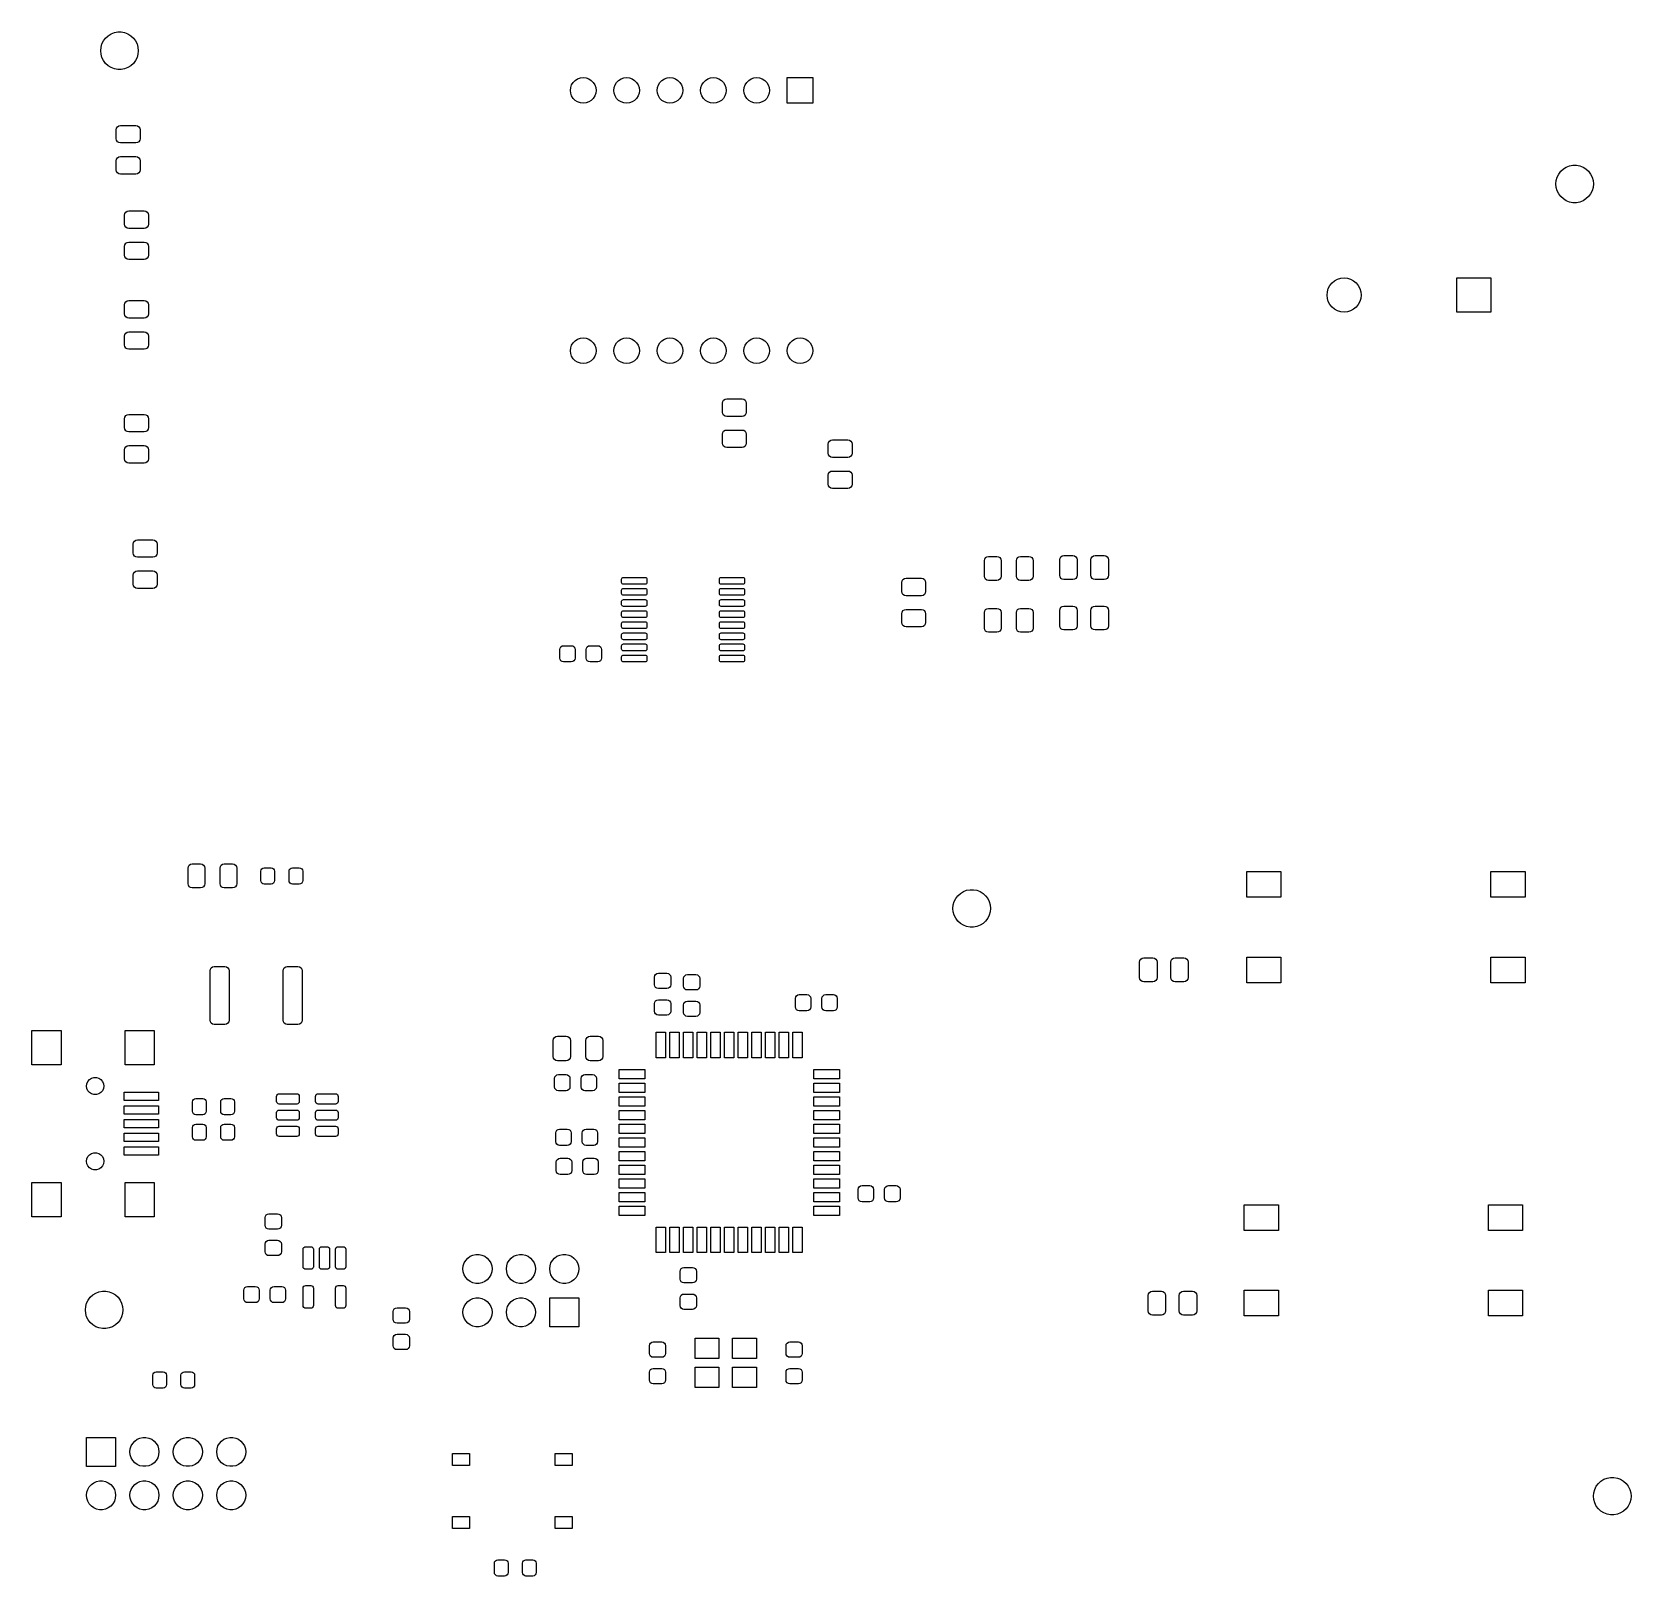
# Model space of a CAD drawing. Extents: x 98.9 to 192.5, y -141.5 to -51.1.
import ezdxf

# ---------------------------------------------------------------- set-up
doc = ezdxf.new("R2010")
doc.units = 0
doc.layers.add('BLACK', color=7, linetype='CONTINUOUS')

msp = doc.modelspace()

# ---------------------------------------------------------------- linework, layer by layer
at = {"layer": 'BLACK', "linetype": 'CONTINUOUS'}
for p, q in [((103.065, -51.6209), (103.187, -51.4589)), ((103.187, -51.4589), (103.337, -51.3222)), ((103.337, -51.3222), (103.51, -51.2153)), ((103.51, -51.2153), (103.699, -51.142)), ((103.699, -51.142), (103.899, -51.1047)), ((103.899, -51.1047), (104.101, -51.1047)), ((104.101, -51.1047), (104.301, -51.142)), ((104.301, -51.142), (104.49, -51.2153)), ((104.49, -51.2153), (104.663, -51.3222)), ((104.663, -51.3222), (104.813, -51.4589)), ((104.813, -51.4589), (104.935, -51.6209)), ((102.9, -52.2), (102.919, -51.9979)), ((102.919, -52.4021), (102.9, -52.2)), ((102.919, -51.9979), (102.974, -51.8026)), ((102.974, -52.5974), (102.919, -52.4021)), ((102.974, -51.8026), (103.065, -51.6209)), ((104.935, -51.6209), (105.026, -51.8026)), ((105.026, -51.8026), (105.081, -51.9979)), ((105.081, -52.4021), (105.026, -52.5974)), ((105.081, -51.9979), (105.1, -52.2)), ((105.1, -52.2), (105.081, -52.4021)), ((103.065, -52.7791), (102.974, -52.5974)), ((103.187, -52.9411), (103.065, -52.7791)), ((103.337, -53.0778), (103.187, -52.9411)), ((103.51, -53.1847), (103.337, -53.0778)), ((103.699, -53.258), (103.51, -53.1847)), ((103.899, -53.2953), (103.699, -53.258)), ((104.101, -53.2953), (103.899, -53.2953)), ((104.301, -53.258), (104.101, -53.2953)), ((104.49, -53.1847), (104.301, -53.258)), ((104.663, -53.0778), (104.49, -53.1847)), ((104.813, -52.9411), (104.663, -53.0778)), ((104.935, -52.7791), (104.813, -52.9411)), ((105.026, -52.5974), (104.935, -52.7791)), ((130.419, -54.3556), (130.474, -54.1971)), ((130.474, -54.1971), (130.564, -54.0549)), ((130.564, -54.0549), (130.682, -53.9361)), ((130.682, -53.9361), (130.825, -53.8468)), ((130.825, -53.8468), (130.983, -53.7913)), ((130.983, -53.7913), (131.15, -53.7725)), ((131.15, -53.7725), (131.317, -53.7913)), ((131.317, -53.7913), (131.475, -53.8468)), ((131.475, -53.8468), (131.618, -53.9361)), ((131.618, -53.9361), (131.736, -54.0549)), ((131.736, -54.0549), (131.826, -54.1971)), ((131.826, -54.1971), (131.881, -54.3556)), ((132.959, -54.3556), (133.014, -54.1971)), ((133.014, -54.1971), (133.104, -54.0549)), ((133.104, -54.0549), (133.222, -53.9361)), ((133.222, -53.9361), (133.365, -53.8468)), ((133.365, -53.8468), (133.523, -53.7913)), ((133.523, -53.7913), (133.69, -53.7725)), ((133.69, -53.7725), (133.857, -53.7913)), ((133.857, -53.7913), (134.015, -53.8468)), ((134.015, -53.8468), (134.158, -53.9361)), ((134.158, -53.9361), (134.276, -54.0549)), ((134.276, -54.0549), (134.366, -54.1971)), ((134.366, -54.1971), (134.421, -54.3556)), ((135.499, -54.3556), (135.554, -54.1971)), ((135.554, -54.1971), (135.644, -54.0549)), ((135.644, -54.0549), (135.762, -53.9361)), ((135.762, -53.9361), (135.905, -53.8468)), ((135.905, -53.8468), (136.063, -53.7913)), ((136.063, -53.7913), (136.23, -53.7725)), ((136.23, -53.7725), (136.397, -53.7913)), ((136.397, -53.7913), (136.555, -53.8468)), ((136.555, -53.8468), (136.698, -53.9361)), ((136.698, -53.9361), (136.816, -54.0549)), ((136.816, -54.0549), (136.906, -54.1971)), ((136.906, -54.1971), (136.961, -54.3556)), ((138.039, -54.3556), (138.094, -54.1971)), ((138.094, -54.1971), (138.184, -54.0549)), ((138.184, -54.0549), (138.302, -53.9361)), ((138.302, -53.9361), (138.445, -53.8468)), ((138.445, -53.8468), (138.603, -53.7913)), ((138.603, -53.7913), (138.77, -53.7725)), ((138.77, -53.7725), (138.937, -53.7913)), ((138.937, -53.7913), (139.095, -53.8468)), ((139.095, -53.8468), (139.238, -53.9361)), ((139.238, -53.9361), (139.356, -54.0549)), ((139.356, -54.0549), (139.446, -54.1971)), ((139.446, -54.1971), (139.501, -54.3556)), ((140.579, -54.3556), (140.634, -54.1971)), ((140.634, -54.1971), (140.724, -54.0549)), ((140.724, -54.0549), (140.842, -53.9361)), ((140.842, -53.9361), (140.985, -53.8468)), ((140.985, -53.8468), (141.143, -53.7913)), ((141.143, -53.7913), (141.31, -53.7725)), ((141.31, -53.7725), (141.477, -53.7913)), ((141.477, -53.7913), (141.635, -53.8468)), ((141.635, -53.8468), (141.778, -53.9361)), ((141.778, -53.9361), (141.896, -54.0549)), ((141.896, -54.0549), (141.986, -54.1971)), ((141.986, -54.1971), (142.041, -54.3556)), ((143.1, -55.2725), (143.1, -53.7725)), ((143.1, -53.7725), (144.6, -53.7725)), ((144.6, -53.7725), (144.6, -55.2725)), ((130.4, -54.5225), (130.419, -54.3556)), ((130.419, -54.6894), (130.4, -54.5225)), ((130.474, -54.8479), (130.419, -54.6894)), ((130.564, -54.9901), (130.474, -54.8479)), ((130.682, -55.1089), (130.564, -54.9901)), ((130.825, -55.1982), (130.682, -55.1089)), ((130.983, -55.2537), (130.825, -55.1982)), ((131.475, -55.1982), (131.317, -55.2537)), ((131.618, -55.1089), (131.475, -55.1982)), ((131.736, -54.9901), (131.618, -55.1089)), ((131.826, -54.8479), (131.736, -54.9901)), ((131.881, -54.6894), (131.826, -54.8479)), ((131.881, -54.3556), (131.9, -54.5225)), ((131.9, -54.5225), (131.881, -54.6894)), ((132.94, -54.5225), (132.959, -54.3556)), ((132.959, -54.6894), (132.94, -54.5225)), ((133.014, -54.8479), (132.959, -54.6894)), ((133.104, -54.9901), (133.014, -54.8479)), ((133.222, -55.1089), (133.104, -54.9901)), ((133.365, -55.1982), (133.222, -55.1089)), ((133.523, -55.2537), (133.365, -55.1982)), ((134.015, -55.1982), (133.857, -55.2537)), ((134.158, -55.1089), (134.015, -55.1982)), ((134.276, -54.9901), (134.158, -55.1089)), ((134.366, -54.8479), (134.276, -54.9901)), ((134.421, -54.6894), (134.366, -54.8479)), ((134.421, -54.3556), (134.44, -54.5225)), ((134.44, -54.5225), (134.421, -54.6894)), ((135.48, -54.5225), (135.499, -54.3556)), ((135.499, -54.6894), (135.48, -54.5225)), ((135.554, -54.8479), (135.499, -54.6894)), ((135.644, -54.9901), (135.554, -54.8479)), ((135.762, -55.1089), (135.644, -54.9901)), ((135.905, -55.1982), (135.762, -55.1089)), ((136.063, -55.2537), (135.905, -55.1982)), ((136.555, -55.1982), (136.397, -55.2537)), ((136.698, -55.1089), (136.555, -55.1982)), ((136.816, -54.9901), (136.698, -55.1089)), ((136.906, -54.8479), (136.816, -54.9901)), ((136.961, -54.6894), (136.906, -54.8479)), ((136.961, -54.3556), (136.98, -54.5225)), ((136.98, -54.5225), (136.961, -54.6894)), ((138.02, -54.5225), (138.039, -54.3556)), ((138.039, -54.6894), (138.02, -54.5225)), ((138.094, -54.8479), (138.039, -54.6894)), ((138.184, -54.9901), (138.094, -54.8479)), ((138.302, -55.1089), (138.184, -54.9901)), ((138.445, -55.1982), (138.302, -55.1089)), ((138.603, -55.2537), (138.445, -55.1982)), ((139.095, -55.1982), (138.937, -55.2537)), ((139.238, -55.1089), (139.095, -55.1982)), ((139.356, -54.9901), (139.238, -55.1089)), ((139.446, -54.8479), (139.356, -54.9901)), ((139.501, -54.6894), (139.446, -54.8479)), ((139.501, -54.3556), (139.52, -54.5225)), ((139.52, -54.5225), (139.501, -54.6894)), ((140.56, -54.5225), (140.579, -54.3556)), ((140.579, -54.6894), (140.56, -54.5225)), ((140.634, -54.8479), (140.579, -54.6894)), ((140.724, -54.9901), (140.634, -54.8479)), ((140.842, -55.1089), (140.724, -54.9901)), ((140.985, -55.1982), (140.842, -55.1089)), ((141.143, -55.2537), (140.985, -55.1982)), ((141.635, -55.1982), (141.477, -55.2537)), ((141.778, -55.1089), (141.635, -55.1982)), ((141.896, -54.9901), (141.778, -55.1089)), ((141.986, -54.8479), (141.896, -54.9901)), ((142.041, -54.6894), (141.986, -54.8479)), ((142.041, -54.3556), (142.06, -54.5225)), ((142.06, -54.5225), (142.041, -54.6894)), ((131.15, -55.2725), (130.983, -55.2537)), ((131.317, -55.2537), (131.15, -55.2725)), ((133.69, -55.2725), (133.523, -55.2537)), ((133.857, -55.2537), (133.69, -55.2725)), ((136.23, -55.2725), (136.063, -55.2537)), ((136.397, -55.2537), (136.23, -55.2725)), ((138.77, -55.2725), (138.603, -55.2537)), ((138.937, -55.2537), (138.77, -55.2725)), ((141.31, -55.2725), (141.143, -55.2537)), ((141.477, -55.2537), (141.31, -55.2725)), ((144.6, -55.2725), (143.1, -55.2725)), ((103.8, -56.825), (103.819, -56.7293)), ((103.8, -57.35), (103.8, -56.825)), ((103.819, -56.7293), (103.873, -56.6482)), ((103.873, -56.6482), (103.954, -56.594)), ((103.954, -56.594), (104.05, -56.575)), ((104.05, -56.575), (104.95, -56.575)), ((104.95, -56.575), (105.046, -56.594)), ((105.046, -56.594), (105.127, -56.6482)), ((105.127, -56.6482), (105.181, -56.7293)), ((105.181, -56.7293), (105.2, -56.825)), ((105.2, -56.825), (105.2, -57.35)), ((103.819, -57.4457), (103.8, -57.35)), ((103.873, -57.5268), (103.819, -57.4457)), ((103.954, -57.581), (103.873, -57.5268)), ((104.05, -57.6), (103.954, -57.581)), ((104.95, -57.6), (104.05, -57.6)), ((105.046, -57.581), (104.95, -57.6)), ((105.127, -57.5268), (105.046, -57.581)), ((105.181, -57.4457), (105.127, -57.5268)), ((105.2, -57.35), (105.181, -57.4457)), ((103.8, -58.65), (103.819, -58.5543)), ((103.8, -59.175), (103.8, -58.65)), ((103.819, -58.5543), (103.873, -58.4732)), ((103.873, -58.4732), (103.954, -58.419)), ((103.954, -58.419), (104.05, -58.4)), ((104.05, -58.4), (104.95, -58.4)), ((104.95, -58.4), (105.046, -58.419)), ((105.046, -58.419), (105.127, -58.4732)), ((105.127, -58.4732), (105.181, -58.5543)), ((105.181, -58.5543), (105.2, -58.65)), ((105.2, -58.65), (105.2, -59.175)), ((188.71, -59.0153), (188.899, -58.942)), ((188.899, -58.942), (189.099, -58.9047)), ((189.099, -58.9047), (189.301, -58.9047)), ((189.301, -58.9047), (189.501, -58.942)), ((189.501, -58.942), (189.69, -59.0153)), ((103.819, -59.2707), (103.8, -59.175)), ((103.873, -59.3518), (103.819, -59.2707)), ((103.954, -59.406), (103.873, -59.3518)), ((104.05, -59.425), (103.954, -59.406)), ((104.95, -59.425), (104.05, -59.425)), ((105.046, -59.406), (104.95, -59.425)), ((105.127, -59.3518), (105.046, -59.406)), ((105.181, -59.2707), (105.127, -59.3518)), ((105.2, -59.175), (105.181, -59.2707)), ((188.1, -60), (188.119, -59.7979)), ((188.119, -59.7979), (188.174, -59.6026)), ((188.174, -59.6026), (188.265, -59.4209)), ((188.265, -59.4209), (188.387, -59.2589)), ((188.387, -59.2589), (188.537, -59.1222)), ((188.537, -59.1222), (188.71, -59.0153)), ((189.69, -59.0153), (189.863, -59.1222)), ((189.863, -59.1222), (190.013, -59.2589)), ((190.013, -59.2589), (190.135, -59.4209)), ((190.135, -59.4209), (190.226, -59.6026)), ((190.226, -59.6026), (190.281, -59.7979)), ((190.281, -59.7979), (190.3, -60)), ((188.119, -60.2021), (188.1, -60)), ((188.174, -60.3974), (188.119, -60.2021)), ((188.265, -60.5791), (188.174, -60.3974)), ((188.387, -60.7411), (188.265, -60.5791)), ((188.537, -60.8778), (188.387, -60.7411)), ((190.013, -60.7411), (189.863, -60.8778)), ((190.135, -60.5791), (190.013, -60.7411)), ((190.226, -60.3974), (190.135, -60.5791)), ((190.281, -60.2021), (190.226, -60.3974)), ((190.3, -60), (190.281, -60.2021)), ((104.3, -61.825), (104.319, -61.7293)), ((104.319, -61.7293), (104.373, -61.6482)), ((104.373, -61.6482), (104.454, -61.594)), ((104.454, -61.594), (104.55, -61.575)), ((104.55, -61.575), (105.45, -61.575)), ((105.45, -61.575), (105.546, -61.594)), ((105.546, -61.594), (105.627, -61.6482)), ((105.627, -61.6482), (105.681, -61.7293)), ((105.681, -61.7293), (105.7, -61.825)), ((188.71, -60.9847), (188.537, -60.8778)), ((188.899, -61.058), (188.71, -60.9847)), ((189.099, -61.0953), (188.899, -61.058)), ((189.301, -61.0953), (189.099, -61.0953)), ((189.501, -61.058), (189.301, -61.0953)), ((189.69, -60.9847), (189.501, -61.058)), ((189.863, -60.8778), (189.69, -60.9847)), ((104.3, -62.35), (104.3, -61.825)), ((104.319, -62.4457), (104.3, -62.35)), ((104.373, -62.5268), (104.319, -62.4457)), ((104.454, -62.581), (104.373, -62.5268)), ((104.55, -62.6), (104.454, -62.581)), ((105.45, -62.6), (104.55, -62.6)), ((105.546, -62.581), (105.45, -62.6)), ((105.627, -62.5268), (105.546, -62.581)), ((105.681, -62.4457), (105.627, -62.5268)), ((105.7, -62.35), (105.681, -62.4457)), ((105.7, -61.825), (105.7, -62.35)), ((104.3, -63.65), (104.319, -63.5543)), ((104.3, -64.175), (104.3, -63.65)), ((104.319, -63.5543), (104.373, -63.4732)), ((104.373, -63.4732), (104.454, -63.419)), ((104.454, -63.419), (104.55, -63.4)), ((104.55, -63.4), (105.45, -63.4)), ((105.45, -63.4), (105.546, -63.419)), ((105.546, -63.419), (105.627, -63.4732)), ((105.627, -63.4732), (105.681, -63.5543)), ((105.681, -63.5543), (105.7, -63.65)), ((105.7, -63.65), (105.7, -64.175)), ((104.319, -64.2707), (104.3, -64.175)), ((104.373, -64.3518), (104.319, -64.2707)), ((104.454, -64.406), (104.373, -64.3518)), ((104.55, -64.425), (104.454, -64.406)), ((105.45, -64.425), (104.55, -64.425)), ((105.546, -64.406), (105.45, -64.425)), ((105.627, -64.3518), (105.546, -64.406)), ((105.681, -64.2707), (105.627, -64.3518)), ((105.7, -64.175), (105.681, -64.2707)), ((175.317, -65.5761), (175.505, -65.5192)), ((175.505, -65.5192), (175.7, -65.5)), ((175.7, -65.5), (175.895, -65.5192)), ((175.895, -65.5192), (176.083, -65.5761)), ((182.3, -67.5), (182.3, -65.5)), ((182.3, -65.5), (184.3, -65.5)), ((184.3, -65.5), (184.3, -67.5)), ((174.7, -66.5), (174.719, -66.3049)), ((174.719, -66.3049), (174.776, -66.1173)), ((174.776, -66.1173), (174.869, -65.9444)), ((174.869, -65.9444), (174.993, -65.7929)), ((174.993, -65.7929), (175.144, -65.6685)), ((175.144, -65.6685), (175.317, -65.5761)), ((176.083, -65.5761), (176.256, -65.6685)), ((176.256, -65.6685), (176.407, -65.7929)), ((176.407, -65.7929), (176.531, -65.9444)), ((176.531, -65.9444), (176.624, -66.1173)), ((176.624, -66.1173), (176.681, -66.3049)), ((176.681, -66.3049), (176.7, -66.5)), ((104.3, -67.075), (104.319, -66.9793)), ((104.3, -67.6), (104.3, -67.075)), ((104.319, -66.9793), (104.373, -66.8982)), ((104.373, -66.8982), (104.454, -66.844)), ((104.454, -66.844), (104.55, -66.825)), ((104.55, -66.825), (105.45, -66.825)), ((105.45, -66.825), (105.546, -66.844)), ((105.546, -66.844), (105.627, -66.8982)), ((105.627, -66.8982), (105.681, -66.9793)), ((105.681, -66.9793), (105.7, -67.075)), ((105.7, -67.075), (105.7, -67.6)), ((174.719, -66.6951), (174.7, -66.5)), ((174.776, -66.8827), (174.719, -66.6951)), ((174.869, -67.0556), (174.776, -66.8827)), ((174.993, -67.2071), (174.869, -67.0556)), ((175.144, -67.3315), (174.993, -67.2071)), ((175.317, -67.4239), (175.144, -67.3315)), ((176.256, -67.3315), (176.083, -67.4239)), ((176.407, -67.2071), (176.256, -67.3315)), ((176.531, -67.0556), (176.407, -67.2071)), ((176.624, -66.8827), (176.531, -67.0556)), ((176.681, -66.6951), (176.624, -66.8827)), ((176.7, -66.5), (176.681, -66.6951)), ((104.319, -67.6957), (104.3, -67.6)), ((104.373, -67.7768), (104.319, -67.6957)), ((104.454, -67.831), (104.373, -67.7768)), ((104.55, -67.85), (104.454, -67.831)), ((105.45, -67.85), (104.55, -67.85)), ((105.546, -67.831), (105.45, -67.85)), ((105.627, -67.7768), (105.546, -67.831)), ((105.681, -67.6957), (105.627, -67.7768)), ((105.7, -67.6), (105.681, -67.6957)), ((175.505, -67.4808), (175.317, -67.4239)), ((175.7, -67.5), (175.505, -67.4808)), ((175.895, -67.4808), (175.7, -67.5)), ((176.083, -67.4239), (175.895, -67.4808)), ((184.3, -67.5), (182.3, -67.5)), ((104.3, -68.9), (104.319, -68.8043)), ((104.3, -69.425), (104.3, -68.9)), ((104.319, -68.8043), (104.373, -68.7232)), ((104.373, -68.7232), (104.454, -68.669)), ((104.454, -68.669), (104.55, -68.65)), ((104.55, -68.65), (105.45, -68.65)), ((105.45, -68.65), (105.546, -68.669)), ((105.546, -68.669), (105.627, -68.7232)), ((105.627, -68.7232), (105.681, -68.8043)), ((105.681, -68.8043), (105.7, -68.9)), ((105.7, -68.9), (105.7, -69.425)), ((130.564, -69.2949), (130.682, -69.1761)), ((130.682, -69.1761), (130.825, -69.0868)), ((130.825, -69.0868), (130.983, -69.0313)), ((130.983, -69.0313), (131.15, -69.0125)), ((131.15, -69.0125), (131.317, -69.0313)), ((131.317, -69.0313), (131.475, -69.0868)), ((131.475, -69.0868), (131.618, -69.1761)), ((131.618, -69.1761), (131.736, -69.2949)), ((133.104, -69.2949), (133.222, -69.1761)), ((133.222, -69.1761), (133.365, -69.0868)), ((133.365, -69.0868), (133.523, -69.0313)), ((133.523, -69.0313), (133.69, -69.0125)), ((133.69, -69.0125), (133.857, -69.0313)), ((133.857, -69.0313), (134.015, -69.0868)), ((134.015, -69.0868), (134.158, -69.1761)), ((134.158, -69.1761), (134.276, -69.2949)), ((135.644, -69.2949), (135.762, -69.1761)), ((135.762, -69.1761), (135.905, -69.0868)), ((135.905, -69.0868), (136.063, -69.0313)), ((136.063, -69.0313), (136.23, -69.0125)), ((136.23, -69.0125), (136.397, -69.0313)), ((136.397, -69.0313), (136.555, -69.0868)), ((136.555, -69.0868), (136.698, -69.1761)), ((136.698, -69.1761), (136.816, -69.2949)), ((138.184, -69.2949), (138.302, -69.1761)), ((138.302, -69.1761), (138.445, -69.0868)), ((138.445, -69.0868), (138.603, -69.0313)), ((138.603, -69.0313), (138.77, -69.0125)), ((138.77, -69.0125), (138.937, -69.0313)), ((138.937, -69.0313), (139.095, -69.0868)), ((139.095, -69.0868), (139.238, -69.1761)), ((139.238, -69.1761), (139.356, -69.2949)), ((140.724, -69.2949), (140.842, -69.1761)), ((140.842, -69.1761), (140.985, -69.0868)), ((140.985, -69.0868), (141.143, -69.0313)), ((141.143, -69.0313), (141.31, -69.0125)), ((141.31, -69.0125), (141.477, -69.0313)), ((141.477, -69.0313), (141.635, -69.0868)), ((141.635, -69.0868), (141.778, -69.1761)), ((141.778, -69.1761), (141.896, -69.2949)), ((143.264, -69.2949), (143.382, -69.1761)), ((143.382, -69.1761), (143.525, -69.0868)), ((143.525, -69.0868), (143.683, -69.0313)), ((143.683, -69.0313), (143.85, -69.0125)), ((143.85, -69.0125), (144.017, -69.0313)), ((144.017, -69.0313), (144.175, -69.0868)), ((144.175, -69.0868), (144.318, -69.1761)), ((144.318, -69.1761), (144.436, -69.2949)), ((104.319, -69.5207), (104.3, -69.425)), ((104.373, -69.6018), (104.319, -69.5207)), ((104.454, -69.656), (104.373, -69.6018)), ((104.55, -69.675), (104.454, -69.656)), ((105.45, -69.675), (104.55, -69.675)), ((105.546, -69.656), (105.45, -69.675)), ((105.627, -69.6018), (105.546, -69.656)), ((105.681, -69.5207), (105.627, -69.6018)), ((105.7, -69.425), (105.681, -69.5207)), ((130.4, -69.7625), (130.419, -69.5956)), ((130.419, -69.9294), (130.4, -69.7625)), ((130.419, -69.5956), (130.474, -69.4371)), ((130.474, -70.0879), (130.419, -69.9294)), ((130.474, -69.4371), (130.564, -69.2949)), ((130.564, -70.2301), (130.474, -70.0879)), ((131.736, -69.2949), (131.826, -69.4371)), ((131.826, -70.0879), (131.736, -70.2301)), ((131.826, -69.4371), (131.881, -69.5956)), ((131.881, -69.9294), (131.826, -70.0879)), ((131.881, -69.5956), (131.9, -69.7625)), ((131.9, -69.7625), (131.881, -69.9294)), ((132.94, -69.7625), (132.959, -69.5956)), ((132.959, -69.9294), (132.94, -69.7625)), ((132.959, -69.5956), (133.014, -69.4371)), ((133.014, -70.0879), (132.959, -69.9294)), ((133.014, -69.4371), (133.104, -69.2949)), ((133.104, -70.2301), (133.014, -70.0879)), ((134.276, -69.2949), (134.366, -69.4371)), ((134.366, -70.0879), (134.276, -70.2301)), ((134.366, -69.4371), (134.421, -69.5956)), ((134.421, -69.9294), (134.366, -70.0879)), ((134.421, -69.5956), (134.44, -69.7625)), ((134.44, -69.7625), (134.421, -69.9294)), ((135.48, -69.7625), (135.499, -69.5956)), ((135.499, -69.9294), (135.48, -69.7625)), ((135.499, -69.5956), (135.554, -69.4371)), ((135.554, -70.0879), (135.499, -69.9294)), ((135.554, -69.4371), (135.644, -69.2949)), ((135.644, -70.2301), (135.554, -70.0879)), ((136.816, -69.2949), (136.906, -69.4371)), ((136.906, -70.0879), (136.816, -70.2301)), ((136.906, -69.4371), (136.961, -69.5956)), ((136.961, -69.9294), (136.906, -70.0879)), ((136.961, -69.5956), (136.98, -69.7625)), ((136.98, -69.7625), (136.961, -69.9294)), ((138.02, -69.7625), (138.039, -69.5956)), ((138.039, -69.9294), (138.02, -69.7625)), ((138.039, -69.5956), (138.094, -69.4371)), ((138.094, -70.0879), (138.039, -69.9294)), ((138.094, -69.4371), (138.184, -69.2949)), ((138.184, -70.2301), (138.094, -70.0879)), ((139.356, -69.2949), (139.446, -69.4371)), ((139.446, -70.0879), (139.356, -70.2301)), ((139.446, -69.4371), (139.501, -69.5956)), ((139.501, -69.9294), (139.446, -70.0879)), ((139.501, -69.5956), (139.52, -69.7625)), ((139.52, -69.7625), (139.501, -69.9294)), ((140.56, -69.7625), (140.579, -69.5956)), ((140.579, -69.9294), (140.56, -69.7625)), ((140.579, -69.5956), (140.634, -69.4371)), ((140.634, -70.0879), (140.579, -69.9294)), ((140.634, -69.4371), (140.724, -69.2949)), ((140.724, -70.2301), (140.634, -70.0879)), ((141.896, -69.2949), (141.986, -69.4371)), ((141.986, -70.0879), (141.896, -70.2301)), ((141.986, -69.4371), (142.041, -69.5956)), ((142.041, -69.9294), (141.986, -70.0879)), ((142.041, -69.5956), (142.06, -69.7625)), ((142.06, -69.7625), (142.041, -69.9294)), ((143.1, -69.7625), (143.119, -69.5956)), ((143.119, -69.9294), (143.1, -69.7625)), ((143.119, -69.5956), (143.174, -69.4371)), ((143.174, -70.0879), (143.119, -69.9294)), ((143.174, -69.4371), (143.264, -69.2949)), ((143.264, -70.2301), (143.174, -70.0879)), ((144.436, -69.2949), (144.526, -69.4371)), ((144.526, -70.0879), (144.436, -70.2301)), ((144.526, -69.4371), (144.581, -69.5956)), ((144.581, -69.9294), (144.526, -70.0879)), ((144.581, -69.5956), (144.6, -69.7625)), ((144.6, -69.7625), (144.581, -69.9294)), ((130.682, -70.3489), (130.564, -70.2301)), ((130.825, -70.4382), (130.682, -70.3489)), ((130.983, -70.4937), (130.825, -70.4382)), ((131.15, -70.5125), (130.983, -70.4937)), ((131.317, -70.4937), (131.15, -70.5125)), ((131.475, -70.4382), (131.317, -70.4937)), ((131.618, -70.3489), (131.475, -70.4382)), ((131.736, -70.2301), (131.618, -70.3489)), ((133.222, -70.3489), (133.104, -70.2301)), ((133.365, -70.4382), (133.222, -70.3489)), ((133.523, -70.4937), (133.365, -70.4382)), ((133.69, -70.5125), (133.523, -70.4937)), ((133.857, -70.4937), (133.69, -70.5125)), ((134.015, -70.4382), (133.857, -70.4937)), ((134.158, -70.3489), (134.015, -70.4382)), ((134.276, -70.2301), (134.158, -70.3489)), ((135.762, -70.3489), (135.644, -70.2301)), ((135.905, -70.4382), (135.762, -70.3489)), ((136.063, -70.4937), (135.905, -70.4382)), ((136.23, -70.5125), (136.063, -70.4937)), ((136.397, -70.4937), (136.23, -70.5125)), ((136.555, -70.4382), (136.397, -70.4937)), ((136.698, -70.3489), (136.555, -70.4382)), ((136.816, -70.2301), (136.698, -70.3489)), ((138.302, -70.3489), (138.184, -70.2301)), ((138.445, -70.4382), (138.302, -70.3489)), ((138.603, -70.4937), (138.445, -70.4382)), ((138.77, -70.5125), (138.603, -70.4937)), ((138.937, -70.4937), (138.77, -70.5125)), ((139.095, -70.4382), (138.937, -70.4937)), ((139.238, -70.3489), (139.095, -70.4382)), ((139.356, -70.2301), (139.238, -70.3489)), ((140.842, -70.3489), (140.724, -70.2301)), ((140.985, -70.4382), (140.842, -70.3489)), ((141.143, -70.4937), (140.985, -70.4382)), ((141.31, -70.5125), (141.143, -70.4937)), ((141.477, -70.4937), (141.31, -70.5125)), ((141.635, -70.4382), (141.477, -70.4937)), ((141.778, -70.3489), (141.635, -70.4382)), ((141.896, -70.2301), (141.778, -70.3489)), ((143.382, -70.3489), (143.264, -70.2301)), ((143.525, -70.4382), (143.382, -70.3489)), ((143.683, -70.4937), (143.525, -70.4382)), ((143.85, -70.5125), (143.683, -70.4937)), ((144.017, -70.4937), (143.85, -70.5125)), ((144.175, -70.4382), (144.017, -70.4937)), ((144.318, -70.3489), (144.175, -70.4382)), ((144.436, -70.2301), (144.318, -70.3489)), ((139.3, -72.825), (139.319, -72.7293)), ((139.3, -73.35), (139.3, -72.825)), ((139.319, -72.7293), (139.373, -72.6482)), ((139.373, -72.6482), (139.454, -72.594)), ((139.454, -72.594), (139.55, -72.575)), ((139.55, -72.575), (140.45, -72.575)), ((140.45, -72.575), (140.546, -72.594)), ((140.546, -72.594), (140.627, -72.6482)), ((140.627, -72.6482), (140.681, -72.7293)), ((140.681, -72.7293), (140.7, -72.825)), ((140.7, -72.825), (140.7, -73.35)), ((104.3, -73.7375), (104.319, -73.6418)), ((104.3, -74.2625), (104.3, -73.7375)), ((104.319, -73.6418), (104.373, -73.5607)), ((104.373, -73.5607), (104.454, -73.5065)), ((104.454, -73.5065), (104.55, -73.4875)), ((104.55, -73.4875), (105.45, -73.4875)), ((105.45, -73.4875), (105.546, -73.5065)), ((105.546, -73.5065), (105.627, -73.5607)), ((105.627, -73.5607), (105.681, -73.6418)), ((105.681, -73.6418), (105.7, -73.7375)), ((105.7, -73.7375), (105.7, -74.2625)), ((139.319, -73.4457), (139.3, -73.35)), ((139.373, -73.5268), (139.319, -73.4457)), ((139.454, -73.581), (139.373, -73.5268)), ((139.55, -73.6), (139.454, -73.581)), ((140.45, -73.6), (139.55, -73.6)), ((140.546, -73.581), (140.45, -73.6)), ((140.627, -73.5268), (140.546, -73.581)), ((140.681, -73.4457), (140.627, -73.5268)), ((140.7, -73.35), (140.681, -73.4457)), ((104.319, -74.3582), (104.3, -74.2625)), ((104.373, -74.4393), (104.319, -74.3582)), ((104.454, -74.4935), (104.373, -74.4393)), ((104.55, -74.5125), (104.454, -74.4935)), ((105.45, -74.5125), (104.55, -74.5125)), ((105.546, -74.4935), (105.45, -74.5125)), ((105.627, -74.4393), (105.546, -74.4935)), ((105.681, -74.3582), (105.627, -74.4393)), ((105.7, -74.2625), (105.681, -74.3582)), ((139.3, -74.65), (139.319, -74.5543)), ((139.3, -75.175), (139.3, -74.65)), ((139.319, -74.5543), (139.373, -74.4732)), ((139.373, -74.4732), (139.454, -74.419)), ((139.454, -74.419), (139.55, -74.4)), ((139.55, -74.4), (140.45, -74.4)), ((140.45, -74.4), (140.546, -74.419)), ((140.546, -74.419), (140.627, -74.4732)), ((140.627, -74.4732), (140.681, -74.5543)), ((140.681, -74.5543), (140.7, -74.65)), ((140.7, -74.65), (140.7, -75.175)), ((104.3, -75.5625), (104.319, -75.4668)), ((104.3, -76.0875), (104.3, -75.5625)), ((104.319, -75.4668), (104.373, -75.3857)), ((104.373, -75.3857), (104.454, -75.3315)), ((104.454, -75.3315), (104.55, -75.3125)), ((104.55, -75.3125), (105.45, -75.3125)), ((105.45, -75.3125), (105.546, -75.3315)), ((105.546, -75.3315), (105.627, -75.3857)), ((105.627, -75.3857), (105.681, -75.4668)), ((105.681, -75.4668), (105.7, -75.5625)), ((105.7, -75.5625), (105.7, -76.0875)), ((139.319, -75.2707), (139.3, -75.175)), ((139.373, -75.3518), (139.319, -75.2707)), ((139.454, -75.406), (139.373, -75.3518)), ((139.55, -75.425), (139.454, -75.406)), ((140.45, -75.425), (139.55, -75.425)), ((140.546, -75.406), (140.45, -75.425)), ((140.627, -75.3518), (140.546, -75.406)), ((140.681, -75.2707), (140.627, -75.3518)), ((140.7, -75.175), (140.681, -75.2707)), ((145.5, -75.225), (145.519, -75.1293)), ((145.5, -75.75), (145.5, -75.225)), ((145.519, -75.8457), (145.5, -75.75)), ((145.519, -75.1293), (145.573, -75.0482)), ((145.573, -75.0482), (145.654, -74.994)), ((145.654, -74.994), (145.75, -74.975)), ((145.75, -74.975), (146.65, -74.975)), ((146.65, -74.975), (146.746, -74.994)), ((146.746, -74.994), (146.827, -75.0482)), ((146.827, -75.0482), (146.881, -75.1293)), ((146.881, -75.1293), (146.9, -75.225)), ((146.9, -75.75), (146.881, -75.8457)), ((146.9, -75.225), (146.9, -75.75)), ((104.319, -76.1832), (104.3, -76.0875)), ((104.373, -76.2643), (104.319, -76.1832)), ((104.454, -76.3185), (104.373, -76.2643)), ((104.55, -76.3375), (104.454, -76.3185)), ((105.45, -76.3375), (104.55, -76.3375)), ((105.546, -76.3185), (105.45, -76.3375)), ((105.627, -76.2643), (105.546, -76.3185)), ((105.681, -76.1832), (105.627, -76.2643)), ((105.7, -76.0875), (105.681, -76.1832)), ((145.573, -75.9268), (145.519, -75.8457)), ((145.654, -75.981), (145.573, -75.9268)), ((145.75, -76), (145.654, -75.981)), ((146.65, -76), (145.75, -76)), ((146.746, -75.981), (146.65, -76)), ((146.827, -75.9268), (146.746, -75.981)), ((146.881, -75.8457), (146.827, -75.9268)), ((145.5, -77.05), (145.519, -76.9543)), ((145.5, -77.575), (145.5, -77.05)), ((145.519, -77.6707), (145.5, -77.575)), ((145.519, -76.9543), (145.573, -76.8732)), ((145.573, -77.7518), (145.519, -77.6707)), ((145.573, -76.8732), (145.654, -76.819)), ((145.654, -76.819), (145.75, -76.8)), ((145.75, -76.8), (146.65, -76.8)), ((146.65, -76.8), (146.746, -76.819)), ((146.746, -76.819), (146.827, -76.8732)), ((146.827, -76.8732), (146.881, -76.9543)), ((146.881, -77.6707), (146.827, -77.7518)), ((146.881, -76.9543), (146.9, -77.05)), ((146.9, -77.575), (146.881, -77.6707)), ((146.9, -77.05), (146.9, -77.575)), ((145.654, -77.806), (145.573, -77.7518)), ((145.75, -77.825), (145.654, -77.806)), ((146.65, -77.825), (145.75, -77.825)), ((146.746, -77.806), (146.65, -77.825)), ((146.827, -77.7518), (146.746, -77.806)), ((104.8, -81.075), (104.819, -80.9793)), ((104.8, -81.6), (104.8, -81.075)), ((104.819, -80.9793), (104.873, -80.8982)), ((104.873, -80.8982), (104.954, -80.844)), ((104.954, -80.844), (105.05, -80.825)), ((105.05, -80.825), (105.95, -80.825)), ((105.95, -80.825), (106.046, -80.844)), ((106.046, -80.844), (106.127, -80.8982)), ((106.127, -80.8982), (106.181, -80.9793)), ((106.181, -80.9793), (106.2, -81.075)), ((106.2, -81.075), (106.2, -81.6)), ((104.819, -81.6957), (104.8, -81.6)), ((104.873, -81.7768), (104.819, -81.6957)), ((104.954, -81.831), (104.873, -81.7768)), ((105.05, -81.85), (104.954, -81.831)), ((105.95, -81.85), (105.05, -81.85)), ((106.046, -81.831), (105.95, -81.85)), ((106.127, -81.7768), (106.046, -81.831)), ((106.181, -81.6957), (106.127, -81.7768)), ((106.2, -81.6), (106.181, -81.6957)), ((154.637, -82.0438), (154.656, -81.9505)), ((154.637, -82.9562), (154.637, -82.0438)), ((154.656, -81.9505), (154.709, -81.8714)), ((154.709, -81.8714), (154.788, -81.8186)), ((154.788, -81.8186), (154.881, -81.8)), ((154.881, -81.8), (155.369, -81.8)), ((155.369, -81.8), (155.462, -81.8186)), ((155.462, -81.8186), (155.541, -81.8714)), ((155.541, -81.8714), (155.594, -81.9505)), ((155.594, -81.9505), (155.612, -82.0438)), ((155.612, -82.0438), (155.612, -82.9562)), ((156.512, -82.0438), (156.531, -81.9505)), ((156.512, -82.9562), (156.512, -82.0438)), ((156.531, -81.9505), (156.584, -81.8714)), ((156.584, -81.8714), (156.663, -81.8186)), ((156.663, -81.8186), (156.756, -81.8)), ((156.756, -81.8), (157.244, -81.8)), ((157.244, -81.8), (157.337, -81.8186)), ((157.337, -81.8186), (157.416, -81.8714)), ((157.416, -81.8714), (157.469, -81.9505)), ((157.469, -81.9505), (157.487, -82.0438)), ((157.487, -82.0438), (157.487, -82.9562)), ((159.047, -82.005), (159.067, -81.9093)), ((159.047, -82.905), (159.047, -82.005)), ((159.067, -81.9093), (159.121, -81.8282)), ((159.121, -81.8282), (159.202, -81.774)), ((159.202, -81.774), (159.297, -81.755)), ((159.297, -81.755), (159.822, -81.755)), ((159.822, -81.755), (159.918, -81.774)), ((159.918, -81.774), (159.999, -81.8282)), ((159.999, -81.8282), (160.053, -81.9093)), ((160.053, -81.9093), (160.072, -82.005)), ((160.072, -82.005), (160.072, -82.905)), ((160.873, -82.005), (160.892, -81.9093)), ((160.873, -82.905), (160.873, -82.005)), ((160.892, -81.9093), (160.946, -81.8282)), ((160.946, -81.8282), (161.027, -81.774)), ((161.027, -81.774), (161.123, -81.755)), ((161.123, -81.755), (161.647, -81.755)), ((161.647, -81.755), (161.743, -81.774)), ((161.743, -81.774), (161.824, -81.8282)), ((161.824, -81.8282), (161.878, -81.9093)), ((161.878, -81.9093), (161.897, -82.005)), ((161.897, -82.005), (161.897, -82.905)), ((104.8, -82.9), (104.819, -82.8043)), ((104.8, -83.425), (104.8, -82.9)), ((104.819, -82.8043), (104.873, -82.7232)), ((104.873, -82.7232), (104.954, -82.669)), ((104.954, -82.669), (105.05, -82.65)), ((105.05, -82.65), (105.95, -82.65)), ((105.95, -82.65), (106.046, -82.669)), ((106.046, -82.669), (106.127, -82.7232)), ((106.127, -82.7232), (106.181, -82.8043)), ((106.181, -82.8043), (106.2, -82.9)), ((106.2, -82.9), (106.2, -83.425)), ((133.4, -83.125), (133.408, -83.0867)), ((133.4, -83.325), (133.4, -83.125)), ((133.408, -83.3633), (133.4, -83.325)), ((133.408, -83.0867), (133.429, -83.0543)), ((133.429, -83.0543), (133.462, -83.0326)), ((133.462, -83.0326), (133.5, -83.025)), ((133.5, -83.025), (134.775, -83.025)), ((134.775, -83.025), (134.813, -83.0326)), ((134.813, -83.0326), (134.846, -83.0543)), ((134.846, -83.0543), (134.867, -83.0867)), ((134.867, -83.0867), (134.875, -83.125)), ((134.875, -83.325), (134.867, -83.3633)), ((134.875, -83.125), (134.875, -83.325)), ((139.125, -83.125), (139.133, -83.0867)), ((139.125, -83.325), (139.125, -83.125)), ((139.133, -83.3633), (139.125, -83.325)), ((139.133, -83.0867), (139.154, -83.0543)), ((139.154, -83.0543), (139.187, -83.0326)), ((139.187, -83.0326), (139.225, -83.025)), ((139.225, -83.025), (140.5, -83.025)), ((140.5, -83.025), (140.538, -83.0326)), ((140.538, -83.0326), (140.571, -83.0543)), ((140.571, -83.0543), (140.592, -83.0867)), ((140.592, -83.0867), (140.6, -83.125)), ((140.6, -83.325), (140.592, -83.3633)), ((140.6, -83.125), (140.6, -83.325)), ((149.8, -83.325), (149.819, -83.2293)), ((149.8, -83.85), (149.8, -83.325)), ((149.819, -83.2293), (149.873, -83.1482)), ((149.873, -83.1482), (149.954, -83.094)), ((149.954, -83.094), (150.05, -83.075)), ((150.05, -83.075), (150.95, -83.075)), ((150.95, -83.075), (151.046, -83.094)), ((151.046, -83.094), (151.127, -83.1482)), ((151.127, -83.1482), (151.181, -83.2293)), ((151.181, -83.2293), (151.2, -83.325)), ((151.2, -83.325), (151.2, -83.85)), ((154.656, -83.0495), (154.637, -82.9562)), ((154.709, -83.1286), (154.656, -83.0495)), ((154.788, -83.1814), (154.709, -83.1286)), ((154.881, -83.2), (154.788, -83.1814)), ((155.369, -83.2), (154.881, -83.2)), ((155.462, -83.1814), (155.369, -83.2)), ((155.541, -83.1286), (155.462, -83.1814)), ((155.594, -83.0495), (155.541, -83.1286)), ((155.612, -82.9562), (155.594, -83.0495)), ((156.531, -83.0495), (156.512, -82.9562)), ((156.584, -83.1286), (156.531, -83.0495)), ((156.663, -83.1814), (156.584, -83.1286)), ((156.756, -83.2), (156.663, -83.1814)), ((157.244, -83.2), (156.756, -83.2)), ((157.337, -83.1814), (157.244, -83.2)), ((157.416, -83.1286), (157.337, -83.1814)), ((157.469, -83.0495), (157.416, -83.1286)), ((157.487, -82.9562), (157.469, -83.0495)), ((159.067, -83.0007), (159.047, -82.905)), ((159.121, -83.0818), (159.067, -83.0007)), ((159.202, -83.136), (159.121, -83.0818)), ((159.297, -83.155), (159.202, -83.136)), ((159.822, -83.155), (159.297, -83.155)), ((159.918, -83.136), (159.822, -83.155)), ((159.999, -83.0818), (159.918, -83.136)), ((160.053, -83.0007), (159.999, -83.0818)), ((160.072, -82.905), (160.053, -83.0007)), ((160.892, -83.0007), (160.873, -82.905)), ((160.946, -83.0818), (160.892, -83.0007)), ((161.027, -83.136), (160.946, -83.0818)), ((161.123, -83.155), (161.027, -83.136)), ((161.647, -83.155), (161.123, -83.155)), ((161.743, -83.136), (161.647, -83.155)), ((161.824, -83.0818), (161.743, -83.136)), ((161.878, -83.0007), (161.824, -83.0818)), ((161.897, -82.905), (161.878, -83.0007)), ((104.819, -83.5207), (104.8, -83.425)), ((104.873, -83.6018), (104.819, -83.5207)), ((104.954, -83.656), (104.873, -83.6018)), ((105.05, -83.675), (104.954, -83.656)), ((105.95, -83.675), (105.05, -83.675)), ((106.046, -83.656), (105.95, -83.675)), ((106.127, -83.6018), (106.046, -83.656)), ((106.181, -83.5207), (106.127, -83.6018)), ((106.2, -83.425), (106.181, -83.5207)), ((133.4, -83.775), (133.408, -83.7367)), ((133.4, -83.975), (133.4, -83.775)), ((133.408, -84.0133), (133.4, -83.975)), ((133.429, -83.3957), (133.408, -83.3633)), ((133.408, -83.7367), (133.429, -83.7043)), ((133.429, -84.0457), (133.408, -84.0133)), ((133.462, -83.4174), (133.429, -83.3957)), ((133.429, -83.7043), (133.462, -83.6826)), ((133.462, -84.0674), (133.429, -84.0457)), ((133.5, -83.425), (133.462, -83.4174)), ((133.462, -83.6826), (133.5, -83.675)), ((133.5, -84.075), (133.462, -84.0674)), ((134.775, -83.425), (133.5, -83.425)), ((133.5, -83.675), (134.775, -83.675)), ((134.775, -84.075), (133.5, -84.075)), ((134.813, -83.4174), (134.775, -83.425)), ((134.775, -83.675), (134.813, -83.6826)), ((134.813, -84.0674), (134.775, -84.075)), ((134.846, -83.3957), (134.813, -83.4174)), ((134.813, -83.6826), (134.846, -83.7043)), ((134.846, -84.0457), (134.813, -84.0674)), ((134.867, -83.3633), (134.846, -83.3957)), ((134.846, -83.7043), (134.867, -83.7367)), ((134.867, -84.0133), (134.846, -84.0457)), ((134.867, -83.7367), (134.875, -83.775)), ((134.875, -83.975), (134.867, -84.0133)), ((134.875, -83.775), (134.875, -83.975)), ((139.125, -83.775), (139.133, -83.7367)), ((139.125, -83.975), (139.125, -83.775)), ((139.133, -84.0133), (139.125, -83.975)), ((139.154, -83.3957), (139.133, -83.3633)), ((139.133, -83.7367), (139.154, -83.7043)), ((139.154, -84.0457), (139.133, -84.0133)), ((139.187, -83.4174), (139.154, -83.3957)), ((139.154, -83.7043), (139.187, -83.6826)), ((139.187, -84.0674), (139.154, -84.0457)), ((139.225, -83.425), (139.187, -83.4174)), ((139.187, -83.6826), (139.225, -83.675)), ((139.225, -84.075), (139.187, -84.0674)), ((140.5, -83.425), (139.225, -83.425)), ((139.225, -83.675), (140.5, -83.675)), ((140.5, -84.075), (139.225, -84.075)), ((140.538, -83.4174), (140.5, -83.425)), ((140.5, -83.675), (140.538, -83.6826)), ((140.538, -84.0674), (140.5, -84.075)), ((140.571, -83.3957), (140.538, -83.4174)), ((140.538, -83.6826), (140.571, -83.7043)), ((140.571, -84.0457), (140.538, -84.0674)), ((140.592, -83.3633), (140.571, -83.3957)), ((140.571, -83.7043), (140.592, -83.7367)), ((140.592, -84.0133), (140.571, -84.0457)), ((140.592, -83.7367), (140.6, -83.775)), ((140.6, -83.975), (140.592, -84.0133)), ((140.6, -83.775), (140.6, -83.975)), ((149.819, -83.9457), (149.8, -83.85)), ((149.873, -84.0268), (149.819, -83.9457)), ((149.954, -84.081), (149.873, -84.0268)), ((150.05, -84.1), (149.954, -84.081)), ((150.95, -84.1), (150.05, -84.1)), ((151.046, -84.081), (150.95, -84.1)), ((151.127, -84.0268), (151.046, -84.081)), ((151.181, -83.9457), (151.127, -84.0268)), ((151.2, -83.85), (151.181, -83.9457)), ((133.4, -84.425), (133.408, -84.3867)), ((133.4, -84.625), (133.4, -84.425)), ((133.408, -84.6633), (133.4, -84.625)), ((133.4, -85.075), (133.408, -85.0367)), ((133.4, -85.275), (133.4, -85.075)), ((133.408, -84.3867), (133.429, -84.3543)), ((133.429, -84.6957), (133.408, -84.6633)), ((133.408, -85.0367), (133.429, -85.0043)), ((133.429, -84.3543), (133.462, -84.3326)), ((133.462, -84.7174), (133.429, -84.6957)), ((133.429, -85.0043), (133.462, -84.9826)), ((133.462, -84.3326), (133.5, -84.325)), ((133.5, -84.725), (133.462, -84.7174)), ((133.462, -84.9826), (133.5, -84.975)), ((133.5, -84.325), (134.775, -84.325)), ((134.775, -84.725), (133.5, -84.725)), ((133.5, -84.975), (134.775, -84.975)), ((134.775, -84.325), (134.813, -84.3326)), ((134.813, -84.7174), (134.775, -84.725)), ((134.775, -84.975), (134.813, -84.9826)), ((134.813, -84.3326), (134.846, -84.3543)), ((134.846, -84.6957), (134.813, -84.7174)), ((134.813, -84.9826), (134.846, -85.0043)), ((134.846, -84.3543), (134.867, -84.3867)), ((134.867, -84.6633), (134.846, -84.6957)), ((134.846, -85.0043), (134.867, -85.0367)), ((134.867, -84.3867), (134.875, -84.425)), ((134.875, -84.625), (134.867, -84.6633)), ((134.867, -85.0367), (134.875, -85.075)), ((134.875, -84.425), (134.875, -84.625)), ((134.875, -85.075), (134.875, -85.275)), ((139.125, -84.425), (139.133, -84.3867)), ((139.125, -84.625), (139.125, -84.425)), ((139.133, -84.6633), (139.125, -84.625)), ((139.125, -85.075), (139.133, -85.0367)), ((139.125, -85.275), (139.125, -85.075)), ((139.133, -84.3867), (139.154, -84.3543)), ((139.154, -84.6957), (139.133, -84.6633)), ((139.133, -85.0367), (139.154, -85.0043)), ((139.154, -84.3543), (139.187, -84.3326)), ((139.187, -84.7174), (139.154, -84.6957)), ((139.154, -85.0043), (139.187, -84.9826)), ((139.187, -84.3326), (139.225, -84.325)), ((139.225, -84.725), (139.187, -84.7174)), ((139.187, -84.9826), (139.225, -84.975)), ((139.225, -84.325), (140.5, -84.325)), ((140.5, -84.725), (139.225, -84.725)), ((139.225, -84.975), (140.5, -84.975)), ((140.5, -84.325), (140.538, -84.3326)), ((140.538, -84.7174), (140.5, -84.725)), ((140.5, -84.975), (140.538, -84.9826)), ((140.538, -84.3326), (140.571, -84.3543)), ((140.571, -84.6957), (140.538, -84.7174)), ((140.538, -84.9826), (140.571, -85.0043)), ((140.571, -84.3543), (140.592, -84.3867)), ((140.592, -84.6633), (140.571, -84.6957)), ((140.571, -85.0043), (140.592, -85.0367)), ((140.592, -84.3867), (140.6, -84.425)), ((140.6, -84.625), (140.592, -84.6633)), ((140.592, -85.0367), (140.6, -85.075)), ((140.6, -84.425), (140.6, -84.625)), ((140.6, -85.075), (140.6, -85.275)), ((149.8, -85.15), (149.819, -85.0543)), ((149.8, -85.675), (149.8, -85.15)), ((149.819, -85.0543), (149.873, -84.9732)), ((149.873, -84.9732), (149.954, -84.919)), ((149.954, -84.919), (150.05, -84.9)), ((150.05, -84.9), (150.95, -84.9)), ((150.95, -84.9), (151.046, -84.919)), ((151.046, -84.919), (151.127, -84.9732)), ((151.127, -84.9732), (151.181, -85.0543)), ((151.181, -85.0543), (151.2, -85.15)), ((151.2, -85.15), (151.2, -85.675)), ((154.637, -85.0837), (154.656, -84.9905)), ((154.637, -85.9962), (154.637, -85.0837)), ((154.656, -84.9905), (154.709, -84.9114)), ((154.709, -84.9114), (154.788, -84.8586)), ((154.788, -84.8586), (154.881, -84.84)), ((154.881, -84.84), (155.369, -84.84)), ((155.369, -84.84), (155.462, -84.8586)), ((155.462, -84.8586), (155.541, -84.9114)), ((155.541, -84.9114), (155.594, -84.9905)), ((155.594, -84.9905), (155.612, -85.0837)), ((155.612, -85.0837), (155.612, -85.9962)), ((156.512, -85.0837), (156.531, -84.9905)), ((156.512, -85.9962), (156.512, -85.0837)), ((156.531, -84.9905), (156.584, -84.9114)), ((156.584, -84.9114), (156.663, -84.8586)), ((156.663, -84.8586), (156.756, -84.84)), ((156.756, -84.84), (157.244, -84.84)), ((157.244, -84.84), (157.337, -84.8586)), ((157.337, -84.8586), (157.416, -84.9114)), ((157.416, -84.9114), (157.469, -84.9905)), ((157.469, -84.9905), (157.487, -85.0837)), ((157.487, -85.0837), (157.487, -85.9962)), ((159.047, -84.955), (159.067, -84.8593)), ((159.047, -85.855), (159.047, -84.955)), ((159.067, -84.8593), (159.121, -84.7782)), ((159.121, -84.7782), (159.202, -84.724)), ((159.202, -84.724), (159.297, -84.705)), ((159.297, -84.705), (159.822, -84.705)), ((159.822, -84.705), (159.918, -84.724)), ((159.918, -84.724), (159.999, -84.7782)), ((159.999, -84.7782), (160.053, -84.8593)), ((160.053, -84.8593), (160.072, -84.955)), ((160.072, -84.955), (160.072, -85.855)), ((160.873, -84.955), (160.892, -84.8593)), ((160.873, -85.855), (160.873, -84.955)), ((160.892, -84.8593), (160.946, -84.7782)), ((160.946, -84.7782), (161.027, -84.724)), ((161.027, -84.724), (161.123, -84.705)), ((161.123, -84.705), (161.647, -84.705)), ((161.647, -84.705), (161.743, -84.724)), ((161.743, -84.724), (161.824, -84.7782)), ((161.824, -84.7782), (161.878, -84.8593)), ((161.878, -84.8593), (161.897, -84.955)), ((161.897, -84.955), (161.897, -85.855)), ((133.408, -85.3133), (133.4, -85.275)), ((133.4, -85.725), (133.408, -85.6867)), ((133.4, -85.925), (133.4, -85.725)), ((133.408, -85.9633), (133.4, -85.925)), ((133.429, -85.3457), (133.408, -85.3133)), ((133.408, -85.6867), (133.429, -85.6543)), ((133.429, -85.9957), (133.408, -85.9633)), ((133.462, -85.3674), (133.429, -85.3457)), ((133.429, -85.6543), (133.462, -85.6326)), ((133.462, -86.0174), (133.429, -85.9957)), ((133.5, -85.375), (133.462, -85.3674)), ((133.462, -85.6326), (133.5, -85.625)), ((133.5, -86.025), (133.462, -86.0174)), ((134.775, -85.375), (133.5, -85.375)), ((133.5, -85.625), (134.775, -85.625)), ((134.775, -86.025), (133.5, -86.025)), ((134.813, -85.3674), (134.775, -85.375)), ((134.775, -85.625), (134.813, -85.6326)), ((134.813, -86.0174), (134.775, -86.025)), ((134.846, -85.3457), (134.813, -85.3674)), ((134.813, -85.6326), (134.846, -85.6543)), ((134.846, -85.9957), (134.813, -86.0174)), ((134.867, -85.3133), (134.846, -85.3457)), ((134.846, -85.6543), (134.867, -85.6867)), ((134.867, -85.9633), (134.846, -85.9957)), ((134.875, -85.275), (134.867, -85.3133)), ((134.867, -85.6867), (134.875, -85.725)), ((134.875, -85.925), (134.867, -85.9633)), ((134.875, -85.725), (134.875, -85.925)), ((139.133, -85.3133), (139.125, -85.275)), ((139.125, -85.725), (139.133, -85.6867)), ((139.125, -85.925), (139.125, -85.725)), ((139.133, -85.9633), (139.125, -85.925)), ((139.154, -85.3457), (139.133, -85.3133)), ((139.133, -85.6867), (139.154, -85.6543)), ((139.154, -85.9957), (139.133, -85.9633)), ((139.187, -85.3674), (139.154, -85.3457)), ((139.154, -85.6543), (139.187, -85.6326)), ((139.187, -86.0174), (139.154, -85.9957)), ((139.225, -85.375), (139.187, -85.3674)), ((139.187, -85.6326), (139.225, -85.625)), ((139.225, -86.025), (139.187, -86.0174)), ((140.5, -85.375), (139.225, -85.375)), ((139.225, -85.625), (140.5, -85.625)), ((140.5, -86.025), (139.225, -86.025)), ((140.538, -85.3674), (140.5, -85.375)), ((140.5, -85.625), (140.538, -85.6326)), ((140.538, -86.0174), (140.5, -86.025)), ((140.571, -85.3457), (140.538, -85.3674)), ((140.538, -85.6326), (140.571, -85.6543)), ((140.571, -85.9957), (140.538, -86.0174)), ((140.592, -85.3133), (140.571, -85.3457)), ((140.571, -85.6543), (140.592, -85.6867)), ((140.592, -85.9633), (140.571, -85.9957)), ((140.6, -85.275), (140.592, -85.3133)), ((140.592, -85.6867), (140.6, -85.725)), ((140.6, -85.925), (140.592, -85.9633)), ((140.6, -85.725), (140.6, -85.925)), ((149.819, -85.7707), (149.8, -85.675)), ((149.873, -85.8518), (149.819, -85.7707)), ((149.954, -85.906), (149.873, -85.8518)), ((150.05, -85.925), (149.954, -85.906)), ((150.95, -85.925), (150.05, -85.925)), ((151.046, -85.906), (150.95, -85.925)), ((151.127, -85.8518), (151.046, -85.906)), ((151.181, -85.7707), (151.127, -85.8518)), ((151.2, -85.675), (151.181, -85.7707)), ((154.656, -86.0895), (154.637, -85.9962)), ((154.709, -86.1686), (154.656, -86.0895)), ((155.594, -86.0895), (155.541, -86.1686)), ((155.612, -85.9962), (155.594, -86.0895)), ((156.531, -86.0895), (156.512, -85.9962)), ((156.584, -86.1686), (156.531, -86.0895)), ((157.469, -86.0895), (157.416, -86.1686)), ((157.487, -85.9962), (157.469, -86.0895)), ((159.067, -85.9507), (159.047, -85.855)), ((159.121, -86.0318), (159.067, -85.9507)), ((159.202, -86.086), (159.121, -86.0318)), ((159.297, -86.105), (159.202, -86.086)), ((159.822, -86.105), (159.297, -86.105)), ((159.918, -86.086), (159.822, -86.105)), ((159.999, -86.0318), (159.918, -86.086)), ((160.053, -85.9507), (159.999, -86.0318)), ((160.072, -85.855), (160.053, -85.9507)), ((160.892, -85.9507), (160.873, -85.855)), ((160.946, -86.0318), (160.892, -85.9507)), ((161.027, -86.086), (160.946, -86.0318)), ((161.123, -86.105), (161.027, -86.086)), ((161.647, -86.105), (161.123, -86.105)), ((161.743, -86.086), (161.647, -86.105)), ((161.824, -86.0318), (161.743, -86.086)), ((161.878, -85.9507), (161.824, -86.0318)), ((161.897, -85.855), (161.878, -85.9507)), ((129.841, -87.0909), (129.914, -87.0421)), ((129.914, -87.0421), (130, -87.025)), ((130, -87.025), (130.45, -87.025)), ((130.45, -87.025), (130.536, -87.0421)), ((130.536, -87.0421), (130.609, -87.0909)), ((131.391, -87.0909), (131.464, -87.0421)), ((131.464, -87.0421), (131.55, -87.025)), ((131.55, -87.025), (132, -87.025)), ((132, -87.025), (132.086, -87.0421)), ((132.086, -87.0421), (132.159, -87.0909)), ((133.4, -86.375), (133.408, -86.3367)), ((133.4, -86.575), (133.4, -86.375)), ((133.408, -86.6133), (133.4, -86.575)), ((133.4, -87.025), (133.408, -86.9867)), ((133.4, -87.225), (133.4, -87.025)), ((133.408, -86.3367), (133.429, -86.3043)), ((133.429, -86.6457), (133.408, -86.6133)), ((133.408, -86.9867), (133.429, -86.9543)), ((133.429, -86.3043), (133.462, -86.2826)), ((133.462, -86.6674), (133.429, -86.6457)), ((133.429, -86.9543), (133.462, -86.9326)), ((133.462, -86.2826), (133.5, -86.275)), ((133.5, -86.675), (133.462, -86.6674)), ((133.462, -86.9326), (133.5, -86.925)), ((133.5, -86.275), (134.775, -86.275)), ((134.775, -86.675), (133.5, -86.675)), ((133.5, -86.925), (134.775, -86.925)), ((134.775, -86.275), (134.813, -86.2826)), ((134.813, -86.6674), (134.775, -86.675)), ((134.775, -86.925), (134.813, -86.9326)), ((134.813, -86.2826), (134.846, -86.3043)), ((134.846, -86.6457), (134.813, -86.6674)), ((134.813, -86.9326), (134.846, -86.9543)), ((134.846, -86.3043), (134.867, -86.3367)), ((134.867, -86.6133), (134.846, -86.6457)), ((134.846, -86.9543), (134.867, -86.9867)), ((134.867, -86.3367), (134.875, -86.375)), ((134.875, -86.575), (134.867, -86.6133)), ((134.867, -86.9867), (134.875, -87.025)), ((134.875, -86.375), (134.875, -86.575)), ((134.875, -87.025), (134.875, -87.225)), ((139.125, -86.375), (139.133, -86.3367)), ((139.125, -86.575), (139.125, -86.375)), ((139.133, -86.6133), (139.125, -86.575)), ((139.125, -87.025), (139.133, -86.9867)), ((139.125, -87.225), (139.125, -87.025)), ((139.133, -86.3367), (139.154, -86.3043)), ((139.154, -86.6457), (139.133, -86.6133)), ((139.133, -86.9867), (139.154, -86.9543)), ((139.154, -86.3043), (139.187, -86.2826)), ((139.187, -86.6674), (139.154, -86.6457)), ((139.154, -86.9543), (139.187, -86.9326)), ((139.187, -86.2826), (139.225, -86.275)), ((139.225, -86.675), (139.187, -86.6674)), ((139.187, -86.9326), (139.225, -86.925)), ((139.225, -86.275), (140.5, -86.275)), ((140.5, -86.675), (139.225, -86.675)), ((139.225, -86.925), (140.5, -86.925)), ((140.5, -86.275), (140.538, -86.2826)), ((140.538, -86.6674), (140.5, -86.675)), ((140.5, -86.925), (140.538, -86.9326)), ((140.538, -86.2826), (140.571, -86.3043)), ((140.571, -86.6457), (140.538, -86.6674)), ((140.538, -86.9326), (140.571, -86.9543)), ((140.571, -86.3043), (140.592, -86.3367)), ((140.592, -86.6133), (140.571, -86.6457)), ((140.571, -86.9543), (140.592, -86.9867)), ((140.592, -86.3367), (140.6, -86.375)), ((140.6, -86.575), (140.592, -86.6133)), ((140.592, -86.9867), (140.6, -87.025)), ((140.6, -86.375), (140.6, -86.575)), ((140.6, -87.025), (140.6, -87.225)), ((154.788, -86.2214), (154.709, -86.1686)), ((154.881, -86.24), (154.788, -86.2214)), ((155.369, -86.24), (154.881, -86.24)), ((155.462, -86.2214), (155.369, -86.24)), ((155.541, -86.1686), (155.462, -86.2214)), ((156.663, -86.2214), (156.584, -86.1686)), ((156.756, -86.24), (156.663, -86.2214)), ((157.244, -86.24), (156.756, -86.24)), ((157.337, -86.2214), (157.244, -86.24)), ((157.416, -86.1686), (157.337, -86.2214)), ((129.775, -87.25), (129.792, -87.1639)), ((129.775, -87.75), (129.775, -87.25)), ((129.792, -87.8361), (129.775, -87.75)), ((129.792, -87.1639), (129.841, -87.0909)), ((129.841, -87.9091), (129.792, -87.8361)), ((129.914, -87.9579), (129.841, -87.9091)), ((130, -87.975), (129.914, -87.9579)), ((130.45, -87.975), (130, -87.975)), ((130.536, -87.9579), (130.45, -87.975)), ((130.609, -87.9091), (130.536, -87.9579)), ((130.609, -87.0909), (130.658, -87.1639)), ((130.658, -87.8361), (130.609, -87.9091)), ((130.658, -87.1639), (130.675, -87.25)), ((130.675, -87.75), (130.658, -87.8361)), ((130.675, -87.25), (130.675, -87.75)), ((131.325, -87.25), (131.342, -87.1639)), ((131.325, -87.75), (131.325, -87.25)), ((131.342, -87.8361), (131.325, -87.75)), ((131.342, -87.1639), (131.391, -87.0909)), ((131.391, -87.9091), (131.342, -87.8361)), ((131.464, -87.9579), (131.391, -87.9091)), ((131.55, -87.975), (131.464, -87.9579)), ((132, -87.975), (131.55, -87.975)), ((132.086, -87.9579), (132, -87.975)), ((132.159, -87.9091), (132.086, -87.9579)), ((132.159, -87.0909), (132.208, -87.1639)), ((132.208, -87.8361), (132.159, -87.9091)), ((132.208, -87.1639), (132.225, -87.25)), ((132.225, -87.75), (132.208, -87.8361)), ((132.225, -87.25), (132.225, -87.75)), ((133.408, -87.2633), (133.4, -87.225)), ((133.4, -87.675), (133.408, -87.6367)), ((133.4, -87.875), (133.4, -87.675)), ((133.408, -87.9133), (133.4, -87.875)), ((133.429, -87.2957), (133.408, -87.2633)), ((133.408, -87.6367), (133.429, -87.6043)), ((133.429, -87.9457), (133.408, -87.9133)), ((133.462, -87.3174), (133.429, -87.2957)), ((133.429, -87.6043), (133.462, -87.5826)), ((133.462, -87.9674), (133.429, -87.9457)), ((133.5, -87.325), (133.462, -87.3174)), ((133.462, -87.5826), (133.5, -87.575)), ((133.5, -87.975), (133.462, -87.9674)), ((134.775, -87.325), (133.5, -87.325)), ((133.5, -87.575), (134.775, -87.575)), ((134.775, -87.975), (133.5, -87.975)), ((134.813, -87.3174), (134.775, -87.325)), ((134.775, -87.575), (134.813, -87.5826)), ((134.813, -87.9674), (134.775, -87.975)), ((134.846, -87.2957), (134.813, -87.3174)), ((134.813, -87.5826), (134.846, -87.6043)), ((134.846, -87.9457), (134.813, -87.9674)), ((134.867, -87.2633), (134.846, -87.2957)), ((134.846, -87.6043), (134.867, -87.6367)), ((134.867, -87.9133), (134.846, -87.9457)), ((134.875, -87.225), (134.867, -87.2633)), ((134.867, -87.6367), (134.875, -87.675)), ((134.875, -87.875), (134.867, -87.9133)), ((134.875, -87.675), (134.875, -87.875)), ((139.133, -87.2633), (139.125, -87.225)), ((139.125, -87.675), (139.133, -87.6367)), ((139.125, -87.875), (139.125, -87.675)), ((139.133, -87.9133), (139.125, -87.875)), ((139.154, -87.2957), (139.133, -87.2633)), ((139.133, -87.6367), (139.154, -87.6043)), ((139.154, -87.9457), (139.133, -87.9133)), ((139.187, -87.3174), (139.154, -87.2957)), ((139.154, -87.6043), (139.187, -87.5826)), ((139.187, -87.9674), (139.154, -87.9457)), ((139.225, -87.325), (139.187, -87.3174)), ((139.187, -87.5826), (139.225, -87.575)), ((139.225, -87.975), (139.187, -87.9674)), ((140.5, -87.325), (139.225, -87.325)), ((139.225, -87.575), (140.5, -87.575)), ((140.5, -87.975), (139.225, -87.975)), ((140.538, -87.3174), (140.5, -87.325)), ((140.5, -87.575), (140.538, -87.5826)), ((140.538, -87.9674), (140.5, -87.975)), ((140.571, -87.2957), (140.538, -87.3174)), ((140.538, -87.5826), (140.571, -87.6043)), ((140.571, -87.9457), (140.538, -87.9674)), ((140.592, -87.2633), (140.571, -87.2957)), ((140.571, -87.6043), (140.592, -87.6367)), ((140.592, -87.9133), (140.571, -87.9457)), ((140.6, -87.225), (140.592, -87.2633)), ((140.592, -87.6367), (140.6, -87.675)), ((140.6, -87.875), (140.592, -87.9133)), ((140.6, -87.675), (140.6, -87.875)), ((108.012, -100.044), (108.031, -99.9505)), ((108.012, -100.956), (108.012, -100.044)), ((108.031, -99.9505), (108.084, -99.8714)), ((108.084, -99.8714), (108.163, -99.8186)), ((108.163, -99.8186), (108.256, -99.8)), ((108.256, -99.8), (108.744, -99.8)), ((108.744, -99.8), (108.837, -99.8186)), ((108.837, -99.8186), (108.916, -99.8714)), ((108.916, -99.8714), (108.969, -99.9505)), ((108.969, -99.9505), (108.987, -100.044)), ((108.987, -100.044), (108.987, -100.956)), ((109.887, -100.044), (109.906, -99.9505)), ((109.887, -100.956), (109.887, -100.044)), ((109.906, -99.9505), (109.959, -99.8714)), ((109.959, -99.8714), (110.038, -99.8186)), ((110.038, -99.8186), (110.131, -99.8)), ((110.131, -99.8), (110.619, -99.8)), ((110.619, -99.8), (110.712, -99.8186)), ((110.712, -99.8186), (110.791, -99.8714)), ((110.791, -99.8714), (110.844, -99.9505)), ((110.844, -99.9505), (110.862, -100.044)), ((110.862, -100.044), (110.862, -100.956)), ((112.275, -100.225), (112.29, -100.148)), ((112.29, -100.148), (112.334, -100.084)), ((112.334, -100.084), (112.398, -100.04)), ((112.398, -100.04), (112.475, -100.025)), ((112.475, -100.025), (112.875, -100.025)), ((112.875, -100.025), (112.952, -100.04)), ((112.952, -100.04), (113.016, -100.084)), ((113.016, -100.084), (113.06, -100.148)), ((113.06, -100.148), (113.075, -100.225)), ((113.925, -100.225), (113.94, -100.148)), ((113.94, -100.148), (113.984, -100.084)), ((113.984, -100.084), (114.048, -100.04)), ((114.048, -100.04), (114.125, -100.025)), ((114.125, -100.025), (114.525, -100.025)), ((114.525, -100.025), (114.602, -100.04)), ((114.602, -100.04), (114.666, -100.084)), ((114.666, -100.084), (114.71, -100.148)), ((114.71, -100.148), (114.725, -100.225)), ((108.031, -101.05), (108.012, -100.956)), ((108.084, -101.129), (108.031, -101.05)), ((108.969, -101.05), (108.916, -101.129)), ((108.987, -100.956), (108.969, -101.05)), ((109.906, -101.05), (109.887, -100.956)), ((109.959, -101.129), (109.906, -101.05)), ((110.844, -101.05), (110.791, -101.129)), ((110.862, -100.956), (110.844, -101.05)), ((112.275, -100.775), (112.275, -100.225)), ((112.29, -100.852), (112.275, -100.775)), ((112.334, -100.916), (112.29, -100.852)), ((112.398, -100.96), (112.334, -100.916)), ((112.475, -100.975), (112.398, -100.96)), ((112.875, -100.975), (112.475, -100.975)), ((112.952, -100.96), (112.875, -100.975)), ((113.016, -100.916), (112.952, -100.96)), ((113.06, -100.852), (113.016, -100.916)), ((113.075, -100.775), (113.06, -100.852)), ((113.075, -100.225), (113.075, -100.775)), ((113.925, -100.775), (113.925, -100.225)), ((113.94, -100.852), (113.925, -100.775)), ((113.984, -100.916), (113.94, -100.852)), ((114.048, -100.96), (113.984, -100.916)), ((114.125, -100.975), (114.048, -100.96)), ((114.525, -100.975), (114.125, -100.975)), ((114.602, -100.96), (114.525, -100.975)), ((114.666, -100.916), (114.602, -100.96)), ((114.71, -100.852), (114.666, -100.916)), ((114.725, -100.775), (114.71, -100.852)), ((114.725, -100.225), (114.725, -100.775)), ((170, -101.75), (170, -100.25)), ((170, -100.25), (172, -100.25)), ((172, -100.25), (172, -101.75)), ((184.3, -101.75), (184.3, -100.25)), ((184.3, -100.25), (186.3, -100.25)), ((186.3, -100.25), (186.3, -101.75)), ((108.163, -101.181), (108.084, -101.129)), ((108.256, -101.2), (108.163, -101.181)), ((108.744, -101.2), (108.256, -101.2)), ((108.837, -101.181), (108.744, -101.2)), ((108.916, -101.129), (108.837, -101.181)), ((110.038, -101.181), (109.959, -101.129)), ((110.131, -101.2), (110.038, -101.181)), ((110.619, -101.2), (110.131, -101.2)), ((110.712, -101.181), (110.619, -101.2)), ((110.791, -101.129), (110.712, -101.181)), ((152.819, -102.198), (152.874, -102.003)), ((152.874, -102.003), (152.965, -101.821)), ((152.965, -101.821), (153.087, -101.659)), ((153.087, -101.659), (153.237, -101.522)), ((153.237, -101.522), (153.41, -101.415)), ((153.41, -101.415), (153.599, -101.342)), ((153.599, -101.342), (153.799, -101.305)), ((153.799, -101.305), (154.001, -101.305)), ((154.001, -101.305), (154.201, -101.342)), ((154.201, -101.342), (154.39, -101.415)), ((154.39, -101.415), (154.563, -101.522)), ((154.563, -101.522), (154.713, -101.659)), ((154.713, -101.659), (154.835, -101.821)), ((154.835, -101.821), (154.926, -102.003)), ((154.926, -102.003), (154.981, -102.198)), ((172, -101.75), (170, -101.75)), ((186.3, -101.75), (184.3, -101.75)), ((152.8, -102.4), (152.819, -102.198)), ((152.819, -102.602), (152.8, -102.4)), ((152.874, -102.797), (152.819, -102.602)), ((152.965, -102.979), (152.874, -102.797)), ((153.087, -103.141), (152.965, -102.979)), ((154.835, -102.979), (154.713, -103.141)), ((154.926, -102.797), (154.835, -102.979)), ((154.981, -102.602), (154.926, -102.797)), ((154.981, -102.198), (155, -102.4)), ((155, -102.4), (154.981, -102.602)), ((153.237, -103.278), (153.087, -103.141)), ((153.41, -103.385), (153.237, -103.278)), ((153.599, -103.458), (153.41, -103.385)), ((153.799, -103.495), (153.599, -103.458)), ((154.001, -103.495), (153.799, -103.495)), ((154.201, -103.458), (154.001, -103.495)), ((154.39, -103.385), (154.201, -103.458)), ((154.563, -103.278), (154.39, -103.385)), ((154.713, -103.141), (154.563, -103.278)), ((163.725, -105.55), (163.744, -105.454)), ((163.725, -106.45), (163.725, -105.55)), ((163.744, -105.454), (163.798, -105.373)), ((163.798, -105.373), (163.879, -105.319)), ((163.879, -105.319), (163.975, -105.3)), ((163.975, -105.3), (164.5, -105.3)), ((164.5, -105.3), (164.596, -105.319)), ((164.596, -105.319), (164.677, -105.373)), ((164.677, -105.373), (164.731, -105.454)), ((164.731, -105.454), (164.75, -105.55)), ((164.75, -105.55), (164.75, -106.45)), ((165.55, -105.55), (165.569, -105.454)), ((165.55, -106.45), (165.55, -105.55)), ((165.569, -105.454), (165.623, -105.373)), ((165.623, -105.373), (165.704, -105.319)), ((165.704, -105.319), (165.8, -105.3)), ((165.8, -105.3), (166.325, -105.3)), ((166.325, -105.3), (166.421, -105.319)), ((166.421, -105.319), (166.502, -105.373)), ((166.502, -105.373), (166.556, -105.454)), ((166.556, -105.454), (166.575, -105.55)), ((166.575, -105.55), (166.575, -106.45)), ((170, -106.75), (170, -105.25)), ((170, -105.25), (172, -105.25)), ((172, -105.25), (172, -106.75)), ((184.3, -106.75), (184.3, -105.25)), ((184.3, -105.25), (186.3, -105.25)), ((186.3, -105.25), (186.3, -106.75)), ((109.3, -106.05), (109.319, -105.954)), ((109.3, -108.95), (109.3, -106.05)), ((109.319, -105.954), (109.373, -105.873)), ((109.373, -105.873), (109.454, -105.819)), ((109.454, -105.819), (109.55, -105.8)), ((109.55, -105.8), (110.175, -105.8)), ((110.175, -105.8), (110.271, -105.819)), ((110.271, -105.819), (110.352, -105.873)), ((110.352, -105.873), (110.406, -105.954)), ((110.406, -105.954), (110.425, -106.05)), ((110.425, -106.05), (110.425, -108.95)), ((113.575, -106.05), (113.594, -105.954)), ((113.575, -108.95), (113.575, -106.05)), ((113.594, -105.954), (113.648, -105.873)), ((113.648, -105.873), (113.729, -105.819)), ((113.729, -105.819), (113.825, -105.8)), ((113.825, -105.8), (114.45, -105.8)), ((114.45, -105.8), (114.546, -105.819)), ((114.546, -105.819), (114.627, -105.873)), ((114.627, -105.873), (114.681, -105.954)), ((114.681, -105.954), (114.7, -106.05)), ((114.7, -106.05), (114.7, -108.95)), ((135.325, -106.42), (135.342, -106.334)), ((135.325, -106.87), (135.325, -106.42)), ((135.342, -106.334), (135.391, -106.261)), ((135.391, -106.261), (135.464, -106.212)), ((135.464, -106.212), (135.55, -106.195)), ((135.55, -106.195), (136.05, -106.195)), ((136.05, -106.195), (136.136, -106.212)), ((136.136, -106.212), (136.209, -106.261)), ((136.209, -106.261), (136.258, -106.334)), ((136.258, -106.334), (136.275, -106.42)), ((136.275, -106.42), (136.275, -106.87)), ((137.025, -106.5), (137.042, -106.414)), ((137.025, -106.95), (137.025, -106.5)), ((137.042, -106.414), (137.091, -106.341)), ((137.091, -106.341), (137.164, -106.292)), ((137.164, -106.292), (137.25, -106.275)), ((137.25, -106.275), (137.75, -106.275)), ((137.75, -106.275), (137.836, -106.292)), ((137.836, -106.292), (137.909, -106.341)), ((137.909, -106.341), (137.958, -106.414)), ((137.958, -106.414), (137.975, -106.5)), ((137.975, -106.5), (137.975, -106.95)), ((163.744, -106.546), (163.725, -106.45)), ((163.798, -106.627), (163.744, -106.546)), ((163.879, -106.681), (163.798, -106.627)), ((163.975, -106.7), (163.879, -106.681)), ((164.5, -106.7), (163.975, -106.7)), ((164.596, -106.681), (164.5, -106.7)), ((164.677, -106.627), (164.596, -106.681)), ((164.731, -106.546), (164.677, -106.627)), ((164.75, -106.45), (164.731, -106.546)), ((165.569, -106.546), (165.55, -106.45)), ((165.623, -106.627), (165.569, -106.546)), ((165.704, -106.681), (165.623, -106.627)), ((165.8, -106.7), (165.704, -106.681)), ((166.325, -106.7), (165.8, -106.7)), ((166.421, -106.681), (166.325, -106.7)), ((166.502, -106.627), (166.421, -106.681)), ((166.556, -106.546), (166.502, -106.627)), ((166.575, -106.45), (166.556, -106.546)), ((135.342, -106.956), (135.325, -106.87)), ((135.391, -107.029), (135.342, -106.956)), ((135.464, -107.078), (135.391, -107.029)), ((135.55, -107.095), (135.464, -107.078)), ((136.05, -107.095), (135.55, -107.095)), ((136.136, -107.078), (136.05, -107.095)), ((136.209, -107.029), (136.136, -107.078)), ((136.258, -106.956), (136.209, -107.029)), ((136.275, -106.87), (136.258, -106.956)), ((137.042, -107.036), (137.025, -106.95)), ((137.091, -107.109), (137.042, -107.036)), ((137.164, -107.158), (137.091, -107.109)), ((137.25, -107.175), (137.164, -107.158)), ((137.75, -107.175), (137.25, -107.175)), ((137.836, -107.158), (137.75, -107.175)), ((137.909, -107.109), (137.836, -107.158)), ((137.958, -107.036), (137.909, -107.109)), ((137.975, -106.95), (137.958, -107.036)), ((143.575, -107.67), (143.592, -107.584)), ((143.592, -107.584), (143.641, -107.511)), ((143.641, -107.511), (143.714, -107.462)), ((143.714, -107.462), (143.8, -107.445)), ((143.8, -107.445), (144.25, -107.445)), ((144.25, -107.445), (144.336, -107.462)), ((144.336, -107.462), (144.409, -107.511)), ((144.409, -107.511), (144.458, -107.584)), ((144.458, -107.584), (144.475, -107.67)), ((145.125, -107.67), (145.142, -107.584)), ((145.142, -107.584), (145.191, -107.511)), ((145.191, -107.511), (145.264, -107.462)), ((145.264, -107.462), (145.35, -107.445)), ((145.35, -107.445), (145.8, -107.445)), ((145.8, -107.445), (145.886, -107.462)), ((145.886, -107.462), (145.959, -107.511)), ((145.959, -107.511), (146.008, -107.584)), ((146.008, -107.584), (146.025, -107.67)), ((172, -106.75), (170, -106.75)), ((186.3, -106.75), (184.3, -106.75)), ((135.325, -107.97), (135.342, -107.884)), ((135.325, -108.42), (135.325, -107.97)), ((135.342, -108.506), (135.325, -108.42)), ((135.342, -107.884), (135.391, -107.811)), ((135.391, -108.579), (135.342, -108.506)), ((135.391, -107.811), (135.464, -107.762)), ((135.464, -108.628), (135.391, -108.579)), ((135.464, -107.762), (135.55, -107.745)), ((135.55, -107.745), (136.05, -107.745)), ((136.05, -107.745), (136.136, -107.762)), ((136.136, -107.762), (136.209, -107.811)), ((136.209, -108.579), (136.136, -108.628)), ((136.209, -107.811), (136.258, -107.884)), ((136.258, -108.506), (136.209, -108.579)), ((136.258, -107.884), (136.275, -107.97)), ((136.275, -108.42), (136.258, -108.506)), ((136.275, -107.97), (136.275, -108.42)), ((137.025, -108.05), (137.042, -107.964)), ((137.025, -108.5), (137.025, -108.05)), ((137.042, -108.586), (137.025, -108.5)), ((137.042, -107.964), (137.091, -107.891)), ((137.091, -108.659), (137.042, -108.586)), ((137.091, -107.891), (137.164, -107.842)), ((137.164, -107.842), (137.25, -107.825)), ((137.25, -107.825), (137.75, -107.825)), ((137.75, -107.825), (137.836, -107.842)), ((137.836, -107.842), (137.909, -107.891)), ((137.909, -107.891), (137.958, -107.964)), ((137.958, -108.586), (137.909, -108.659)), ((137.958, -107.964), (137.975, -108.05)), ((137.975, -108.5), (137.958, -108.586)), ((137.975, -108.05), (137.975, -108.5)), ((143.575, -108.17), (143.575, -107.67)), ((143.592, -108.256), (143.575, -108.17)), ((143.641, -108.329), (143.592, -108.256)), ((143.714, -108.378), (143.641, -108.329)), ((143.8, -108.395), (143.714, -108.378)), ((144.25, -108.395), (143.8, -108.395)), ((144.336, -108.378), (144.25, -108.395)), ((144.409, -108.329), (144.336, -108.378)), ((144.458, -108.256), (144.409, -108.329)), ((144.475, -108.17), (144.458, -108.256)), ((144.475, -107.67), (144.475, -108.17)), ((145.125, -108.17), (145.125, -107.67)), ((145.142, -108.256), (145.125, -108.17)), ((145.191, -108.329), (145.142, -108.256)), ((145.264, -108.378), (145.191, -108.329)), ((145.35, -108.395), (145.264, -108.378)), ((145.8, -108.395), (145.35, -108.395)), ((145.886, -108.378), (145.8, -108.395)), ((145.959, -108.329), (145.886, -108.378)), ((146.008, -108.256), (145.959, -108.329)), ((146.025, -108.17), (146.008, -108.256)), ((146.025, -107.67), (146.025, -108.17)), ((109.319, -109.046), (109.3, -108.95)), ((109.373, -109.127), (109.319, -109.046)), ((109.454, -109.181), (109.373, -109.127)), ((109.55, -109.2), (109.454, -109.181)), ((110.175, -109.2), (109.55, -109.2)), ((110.271, -109.181), (110.175, -109.2)), ((110.352, -109.127), (110.271, -109.181)), ((110.406, -109.046), (110.352, -109.127)), ((110.425, -108.95), (110.406, -109.046)), ((113.594, -109.046), (113.575, -108.95)), ((113.648, -109.127), (113.594, -109.046)), ((113.729, -109.181), (113.648, -109.127)), ((113.825, -109.2), (113.729, -109.181)), ((114.45, -109.2), (113.825, -109.2)), ((114.546, -109.181), (114.45, -109.2)), ((114.627, -109.127), (114.546, -109.181)), ((114.681, -109.046), (114.627, -109.127)), ((114.7, -108.95), (114.681, -109.046)), ((135.55, -108.645), (135.464, -108.628)), ((136.05, -108.645), (135.55, -108.645)), ((136.136, -108.628), (136.05, -108.645)), ((137.164, -108.708), (137.091, -108.659)), ((137.25, -108.725), (137.164, -108.708)), ((137.75, -108.725), (137.25, -108.725)), ((137.836, -108.708), (137.75, -108.725)), ((137.909, -108.659), (137.836, -108.708)), ((98.875, -111.55), (98.875, -109.55)), ((98.875, -109.55), (100.575, -109.55)), ((100.575, -109.55), (100.575, -111.55)), ((104.325, -111.55), (104.325, -109.55)), ((104.325, -109.55), (106.025, -109.55)), ((106.025, -109.55), (106.025, -111.55)), ((129.4, -110.125), (129.419, -110.029)), ((129.4, -111.075), (129.4, -110.125)), ((129.419, -110.029), (129.473, -109.948)), ((129.473, -109.948), (129.554, -109.894)), ((129.554, -109.894), (129.65, -109.875)), ((129.65, -109.875), (130.15, -109.875)), ((130.15, -109.875), (130.246, -109.894)), ((130.246, -109.894), (130.327, -109.948)), ((130.327, -109.948), (130.381, -110.029)), ((130.381, -110.029), (130.4, -110.125)), ((130.4, -110.125), (130.4, -111.075)), ((131.3, -110.125), (131.319, -110.029)), ((131.3, -111.075), (131.3, -110.125)), ((131.319, -110.029), (131.373, -109.948)), ((131.373, -109.948), (131.454, -109.894)), ((131.454, -109.894), (131.55, -109.875)), ((131.55, -109.875), (132.05, -109.875)), ((132.05, -109.875), (132.146, -109.894)), ((132.146, -109.894), (132.227, -109.948)), ((132.227, -109.948), (132.281, -110.029)), ((132.281, -110.029), (132.3, -110.125)), ((132.3, -110.125), (132.3, -111.075)), ((135.425, -111.15), (135.425, -109.65)), ((135.425, -109.65), (135.975, -109.65)), ((135.975, -109.65), (135.975, -111.15)), ((136.225, -111.15), (136.225, -109.65)), ((136.225, -109.65), (136.775, -109.65)), ((136.775, -109.65), (136.775, -111.15)), ((137.025, -111.15), (137.025, -109.65)), ((137.025, -109.65), (137.575, -109.65)), ((137.575, -109.65), (137.575, -111.15)), ((137.825, -111.15), (137.825, -109.65)), ((137.825, -109.65), (138.375, -109.65)), ((138.375, -109.65), (138.375, -111.15)), ((138.625, -111.15), (138.625, -109.65)), ((138.625, -109.65), (139.175, -109.65)), ((139.175, -109.65), (139.175, -111.15)), ((139.425, -111.15), (139.425, -109.65)), ((139.425, -109.65), (139.975, -109.65)), ((139.975, -109.65), (139.975, -111.15)), ((140.225, -111.15), (140.225, -109.65)), ((140.225, -109.65), (140.775, -109.65)), ((140.775, -109.65), (140.775, -111.15)), ((141.025, -111.15), (141.025, -109.65)), ((141.025, -109.65), (141.575, -109.65)), ((141.575, -109.65), (141.575, -111.15)), ((141.825, -111.15), (141.825, -109.65)), ((141.825, -109.65), (142.375, -109.65)), ((142.375, -109.65), (142.375, -111.15)), ((142.625, -111.15), (142.625, -109.65)), ((142.625, -109.65), (143.175, -109.65)), ((143.175, -109.65), (143.175, -111.15)), ((143.425, -111.15), (143.425, -109.65)), ((143.425, -109.65), (143.975, -109.65)), ((143.975, -109.65), (143.975, -111.15)), ((129.419, -111.171), (129.4, -111.075)), ((129.473, -111.252), (129.419, -111.171)), ((129.554, -111.306), (129.473, -111.252)), ((129.65, -111.325), (129.554, -111.306)), ((130.15, -111.325), (129.65, -111.325)), ((130.246, -111.306), (130.15, -111.325)), ((130.327, -111.252), (130.246, -111.306)), ((130.381, -111.171), (130.327, -111.252)), ((130.4, -111.075), (130.381, -111.171)), ((131.319, -111.171), (131.3, -111.075)), ((131.373, -111.252), (131.319, -111.171)), ((131.454, -111.306), (131.373, -111.252)), ((131.55, -111.325), (131.454, -111.306)), ((132.05, -111.325), (131.55, -111.325)), ((132.146, -111.306), (132.05, -111.325)), ((132.227, -111.252), (132.146, -111.306)), ((132.281, -111.171), (132.227, -111.252)), ((132.3, -111.075), (132.281, -111.171)), ((135.975, -111.15), (135.425, -111.15)), ((136.775, -111.15), (136.225, -111.15)), ((137.575, -111.15), (137.025, -111.15)), ((138.375, -111.15), (137.825, -111.15)), ((139.175, -111.15), (138.625, -111.15)), ((139.975, -111.15), (139.425, -111.15)), ((140.775, -111.15), (140.225, -111.15)), ((141.575, -111.15), (141.025, -111.15)), ((142.375, -111.15), (141.825, -111.15)), ((143.175, -111.15), (142.625, -111.15)), ((143.975, -111.15), (143.425, -111.15)), ((100.575, -111.55), (98.875, -111.55)), ((102.248, -112.422), (102.367, -112.345)), ((102.367, -112.345), (102.504, -112.305)), ((102.504, -112.305), (102.646, -112.305)), ((102.646, -112.305), (102.783, -112.345)), ((102.783, -112.345), (102.902, -112.422)), ((106.025, -111.55), (104.325, -111.55)), ((129.475, -112.35), (129.492, -112.264)), ((129.475, -112.85), (129.475, -112.35)), ((129.492, -112.264), (129.541, -112.191)), ((129.541, -112.191), (129.614, -112.142)), ((129.614, -112.142), (129.7, -112.125)), ((129.7, -112.125), (130.15, -112.125)), ((130.15, -112.125), (130.236, -112.142)), ((130.236, -112.142), (130.309, -112.191)), ((130.309, -112.191), (130.358, -112.264)), ((130.358, -112.264), (130.375, -112.35)), ((130.375, -112.35), (130.375, -112.85)), ((131.025, -112.35), (131.042, -112.264)), ((131.025, -112.85), (131.025, -112.35)), ((131.042, -112.264), (131.091, -112.191)), ((131.091, -112.191), (131.164, -112.142)), ((131.164, -112.142), (131.25, -112.125)), ((131.25, -112.125), (131.7, -112.125)), ((131.7, -112.125), (131.786, -112.142)), ((131.786, -112.142), (131.859, -112.191)), ((131.859, -112.191), (131.908, -112.264)), ((131.908, -112.264), (131.925, -112.35)), ((131.925, -112.35), (131.925, -112.85)), ((133.25, -112.375), (133.25, -111.825)), ((133.25, -111.825), (134.75, -111.825)), ((134.75, -111.825), (134.75, -112.375)), ((144.65, -112.375), (144.65, -111.825)), ((144.65, -111.825), (146.15, -111.825)), ((146.15, -111.825), (146.15, -112.375)), ((102.075, -112.8), (102.095, -112.659)), ((102.095, -112.941), (102.075, -112.8)), ((102.095, -112.659), (102.154, -112.53)), ((102.154, -113.07), (102.095, -112.941)), ((102.154, -112.53), (102.248, -112.422)), ((102.248, -113.178), (102.154, -113.07)), ((102.367, -113.255), (102.248, -113.178)), ((102.504, -113.295), (102.367, -113.255)), ((102.783, -113.255), (102.646, -113.295)), ((102.902, -113.178), (102.783, -113.255)), ((102.902, -112.422), (102.996, -112.53)), ((102.996, -113.07), (102.902, -113.178)), ((102.996, -112.53), (103.055, -112.659)), ((103.055, -112.941), (102.996, -113.07)), ((103.055, -112.659), (103.075, -112.8)), ((103.075, -112.8), (103.055, -112.941)), ((104.275, -113.65), (104.275, -113.15)), ((104.275, -113.15), (106.275, -113.15)), ((106.275, -113.15), (106.275, -113.65)), ((113.244, -113.294), (113.293, -113.261)), ((113.293, -113.261), (113.35, -113.25)), ((113.35, -113.25), (114.375, -113.25)), ((114.375, -113.25), (114.432, -113.261)), ((114.432, -113.261), (114.481, -113.294)), ((115.519, -113.294), (115.568, -113.261)), ((115.568, -113.261), (115.625, -113.25)), ((115.625, -113.25), (116.65, -113.25)), ((116.65, -113.25), (116.707, -113.261)), ((116.707, -113.261), (116.756, -113.294)), ((129.492, -112.936), (129.475, -112.85)), ((129.541, -113.009), (129.492, -112.936)), ((129.614, -113.058), (129.541, -113.009)), ((129.7, -113.075), (129.614, -113.058)), ((130.15, -113.075), (129.7, -113.075)), ((130.236, -113.058), (130.15, -113.075)), ((130.309, -113.009), (130.236, -113.058)), ((130.358, -112.936), (130.309, -113.009)), ((130.375, -112.85), (130.358, -112.936)), ((131.042, -112.936), (131.025, -112.85)), ((131.091, -113.009), (131.042, -112.936)), ((131.164, -113.058), (131.091, -113.009)), ((131.25, -113.075), (131.164, -113.058)), ((131.7, -113.075), (131.25, -113.075)), ((131.786, -113.058), (131.7, -113.075)), ((131.859, -113.009), (131.786, -113.058)), ((131.908, -112.936), (131.859, -113.009)), ((131.925, -112.85), (131.908, -112.936)), ((134.75, -112.375), (133.25, -112.375)), ((133.25, -113.175), (133.25, -112.625)), ((133.25, -112.625), (134.75, -112.625)), ((134.75, -113.175), (133.25, -113.175)), ((134.75, -112.625), (134.75, -113.175)), ((146.15, -112.375), (144.65, -112.375)), ((144.65, -113.175), (144.65, -112.625)), ((144.65, -112.625), (146.15, -112.625)), ((146.15, -113.175), (144.65, -113.175)), ((146.15, -112.625), (146.15, -113.175)), ((102.646, -113.295), (102.504, -113.295)), ((106.275, -113.65), (104.275, -113.65)), ((104.275, -114.45), (104.275, -113.95)), ((104.275, -113.95), (106.275, -113.95)), ((106.275, -113.95), (106.275, -114.45)), ((108.275, -113.725), (108.29, -113.648)), ((108.275, -114.275), (108.275, -113.725)), ((108.29, -113.648), (108.334, -113.584)), ((108.334, -113.584), (108.398, -113.54)), ((108.398, -113.54), (108.475, -113.525)), ((108.475, -113.525), (108.875, -113.525)), ((108.875, -113.525), (108.952, -113.54)), ((108.952, -113.54), (109.016, -113.584)), ((109.016, -113.584), (109.06, -113.648)), ((109.06, -113.648), (109.075, -113.725)), ((109.075, -113.725), (109.075, -114.275)), ((109.925, -113.725), (109.94, -113.648)), ((109.925, -114.275), (109.925, -113.725)), ((109.94, -113.648), (109.984, -113.584)), ((109.984, -113.584), (110.048, -113.54)), ((110.048, -113.54), (110.125, -113.525)), ((110.125, -113.525), (110.525, -113.525)), ((110.525, -113.525), (110.602, -113.54)), ((110.602, -113.54), (110.666, -113.584)), ((110.666, -113.584), (110.71, -113.648)), ((110.71, -113.648), (110.725, -113.725)), ((110.725, -113.725), (110.725, -114.275)), ((113.2, -113.4), (113.211, -113.343)), ((113.2, -113.7), (113.2, -113.4)), ((113.211, -113.757), (113.2, -113.7)), ((113.211, -113.343), (113.244, -113.294)), ((113.244, -113.806), (113.211, -113.757)), ((113.293, -113.839), (113.244, -113.806)), ((113.244, -114.244), (113.293, -114.211)), ((113.35, -113.85), (113.293, -113.839)), ((113.293, -114.211), (113.35, -114.2)), ((114.375, -113.85), (113.35, -113.85)), ((113.35, -114.2), (114.375, -114.2)), ((114.432, -113.839), (114.375, -113.85)), ((114.375, -114.2), (114.432, -114.211)), ((114.481, -113.806), (114.432, -113.839)), ((114.432, -114.211), (114.481, -114.244)), ((114.481, -113.294), (114.514, -113.343)), ((114.514, -113.757), (114.481, -113.806)), ((114.514, -113.343), (114.525, -113.4)), ((114.525, -113.7), (114.514, -113.757)), ((114.525, -113.4), (114.525, -113.7)), ((115.475, -113.4), (115.486, -113.343)), ((115.475, -113.7), (115.475, -113.4)), ((115.486, -113.757), (115.475, -113.7)), ((115.486, -113.343), (115.519, -113.294)), ((115.519, -113.806), (115.486, -113.757)), ((115.568, -113.839), (115.519, -113.806)), ((115.519, -114.244), (115.568, -114.211)), ((115.625, -113.85), (115.568, -113.839)), ((115.568, -114.211), (115.625, -114.2)), ((116.65, -113.85), (115.625, -113.85)), ((115.625, -114.2), (116.65, -114.2)), ((116.707, -113.839), (116.65, -113.85)), ((116.65, -114.2), (116.707, -114.211)), ((116.756, -113.806), (116.707, -113.839)), ((116.707, -114.211), (116.756, -114.244)), ((116.756, -113.294), (116.789, -113.343)), ((116.789, -113.757), (116.756, -113.806)), ((116.789, -113.343), (116.8, -113.4)), ((116.8, -113.7), (116.789, -113.757)), ((116.8, -113.4), (116.8, -113.7)), ((133.25, -113.975), (133.25, -113.425)), ((133.25, -113.425), (134.75, -113.425)), ((134.75, -113.975), (133.25, -113.975)), ((134.75, -113.425), (134.75, -113.975)), ((144.65, -113.975), (144.65, -113.425)), ((144.65, -113.425), (146.15, -113.425)), ((146.15, -113.975), (144.65, -113.975)), ((146.15, -113.425), (146.15, -113.975)), ((106.275, -114.45), (104.275, -114.45)), ((104.275, -115.25), (104.275, -114.75)), ((104.275, -114.75), (106.275, -114.75)), ((106.275, -114.75), (106.275, -115.25)), ((108.29, -114.352), (108.275, -114.275)), ((108.275, -115.225), (108.29, -115.148)), ((108.334, -114.416), (108.29, -114.352)), ((108.29, -115.148), (108.334, -115.084)), ((108.398, -114.46), (108.334, -114.416)), ((108.334, -115.084), (108.398, -115.04)), ((108.475, -114.475), (108.398, -114.46)), ((108.398, -115.04), (108.475, -115.025)), ((108.875, -114.475), (108.475, -114.475)), ((108.475, -115.025), (108.875, -115.025)), ((108.952, -114.46), (108.875, -114.475)), ((108.875, -115.025), (108.952, -115.04)), ((109.016, -114.416), (108.952, -114.46)), ((108.952, -115.04), (109.016, -115.084)), ((109.06, -114.352), (109.016, -114.416)), ((109.016, -115.084), (109.06, -115.148)), ((109.075, -114.275), (109.06, -114.352)), ((109.06, -115.148), (109.075, -115.225)), ((109.94, -114.352), (109.925, -114.275)), ((109.925, -115.225), (109.94, -115.148)), ((109.984, -114.416), (109.94, -114.352)), ((109.94, -115.148), (109.984, -115.084)), ((110.048, -114.46), (109.984, -114.416)), ((109.984, -115.084), (110.048, -115.04)), ((110.125, -114.475), (110.048, -114.46)), ((110.048, -115.04), (110.125, -115.025)), ((110.525, -114.475), (110.125, -114.475)), ((110.125, -115.025), (110.525, -115.025)), ((110.602, -114.46), (110.525, -114.475)), ((110.525, -115.025), (110.602, -115.04)), ((110.666, -114.416), (110.602, -114.46)), ((110.602, -115.04), (110.666, -115.084)), ((110.71, -114.352), (110.666, -114.416)), ((110.666, -115.084), (110.71, -115.148)), ((110.725, -114.275), (110.71, -114.352)), ((110.71, -115.148), (110.725, -115.225)), ((113.2, -114.35), (113.211, -114.293)), ((113.2, -114.65), (113.2, -114.35)), ((113.211, -114.707), (113.2, -114.65)), ((113.211, -114.293), (113.244, -114.244)), ((113.244, -114.756), (113.211, -114.707)), ((113.293, -114.789), (113.244, -114.756)), ((113.35, -114.8), (113.293, -114.789)), ((113.293, -115.161), (113.35, -115.15)), ((114.375, -114.8), (113.35, -114.8)), ((113.35, -115.15), (114.375, -115.15)), ((114.432, -114.789), (114.375, -114.8)), ((114.375, -115.15), (114.432, -115.161)), ((114.481, -114.756), (114.432, -114.789)), ((114.481, -114.244), (114.514, -114.293)), ((114.514, -114.707), (114.481, -114.756)), ((114.514, -114.293), (114.525, -114.35)), ((114.525, -114.65), (114.514, -114.707)), ((114.525, -114.35), (114.525, -114.65)), ((115.475, -114.35), (115.486, -114.293)), ((115.475, -114.65), (115.475, -114.35)), ((115.486, -114.707), (115.475, -114.65)), ((115.486, -114.293), (115.519, -114.244)), ((115.519, -114.756), (115.486, -114.707)), ((115.568, -114.789), (115.519, -114.756)), ((115.625, -114.8), (115.568, -114.789)), ((115.568, -115.161), (115.625, -115.15)), ((116.65, -114.8), (115.625, -114.8)), ((115.625, -115.15), (116.65, -115.15)), ((116.707, -114.789), (116.65, -114.8)), ((116.65, -115.15), (116.707, -115.161)), ((116.756, -114.756), (116.707, -114.789)), ((116.756, -114.244), (116.789, -114.293)), ((116.789, -114.707), (116.756, -114.756)), ((116.789, -114.293), (116.8, -114.35)), ((116.8, -114.65), (116.789, -114.707)), ((116.8, -114.35), (116.8, -114.65)), ((133.25, -114.775), (133.25, -114.225)), ((133.25, -114.225), (134.75, -114.225)), ((134.75, -114.775), (133.25, -114.775)), ((133.25, -115.575), (133.25, -115.025)), ((133.25, -115.025), (134.75, -115.025)), ((134.75, -114.225), (134.75, -114.775)), ((134.75, -115.025), (134.75, -115.575)), ((144.65, -114.775), (144.65, -114.225)), ((144.65, -114.225), (146.15, -114.225)), ((146.15, -114.775), (144.65, -114.775)), ((144.65, -115.575), (144.65, -115.025)), ((144.65, -115.025), (146.15, -115.025)), ((146.15, -114.225), (146.15, -114.775)), ((146.15, -115.025), (146.15, -115.575)), ((106.275, -115.25), (104.275, -115.25)), ((104.275, -116.05), (104.275, -115.55)), ((104.275, -115.55), (106.275, -115.55)), ((106.275, -116.05), (104.275, -116.05)), ((106.275, -115.55), (106.275, -116.05)), ((108.275, -115.775), (108.275, -115.225)), ((108.29, -115.852), (108.275, -115.775)), ((108.334, -115.916), (108.29, -115.852)), ((108.398, -115.96), (108.334, -115.916)), ((108.475, -115.975), (108.398, -115.96)), ((108.875, -115.975), (108.475, -115.975)), ((108.952, -115.96), (108.875, -115.975)), ((109.016, -115.916), (108.952, -115.96)), ((109.06, -115.852), (109.016, -115.916)), ((109.075, -115.775), (109.06, -115.852)), ((109.075, -115.225), (109.075, -115.775)), ((109.925, -115.775), (109.925, -115.225)), ((109.94, -115.852), (109.925, -115.775)), ((109.984, -115.916), (109.94, -115.852)), ((110.048, -115.96), (109.984, -115.916)), ((110.125, -115.975), (110.048, -115.96)), ((110.525, -115.975), (110.125, -115.975)), ((110.602, -115.96), (110.525, -115.975)), ((110.666, -115.916), (110.602, -115.96)), ((110.71, -115.852), (110.666, -115.916)), ((110.725, -115.775), (110.71, -115.852)), ((110.725, -115.225), (110.725, -115.775)), ((113.2, -115.3), (113.211, -115.243)), ((113.2, -115.6), (113.2, -115.3)), ((113.211, -115.657), (113.2, -115.6)), ((113.211, -115.243), (113.244, -115.194)), ((113.244, -115.706), (113.211, -115.657)), ((113.244, -115.194), (113.293, -115.161)), ((113.293, -115.739), (113.244, -115.706)), ((113.35, -115.75), (113.293, -115.739)), ((114.375, -115.75), (113.35, -115.75)), ((114.432, -115.739), (114.375, -115.75)), ((114.432, -115.161), (114.481, -115.194)), ((114.481, -115.706), (114.432, -115.739)), ((114.481, -115.194), (114.514, -115.243)), ((114.514, -115.657), (114.481, -115.706)), ((114.514, -115.243), (114.525, -115.3)), ((114.525, -115.6), (114.514, -115.657)), ((114.525, -115.3), (114.525, -115.6)), ((115.475, -115.3), (115.486, -115.243)), ((115.475, -115.6), (115.475, -115.3)), ((115.486, -115.657), (115.475, -115.6)), ((115.486, -115.243), (115.519, -115.194)), ((115.519, -115.706), (115.486, -115.657)), ((115.519, -115.194), (115.568, -115.161)), ((115.568, -115.739), (115.519, -115.706)), ((115.625, -115.75), (115.568, -115.739)), ((116.65, -115.75), (115.625, -115.75)), ((116.707, -115.739), (116.65, -115.75)), ((116.707, -115.161), (116.756, -115.194)), ((116.756, -115.706), (116.707, -115.739)), ((116.756, -115.194), (116.789, -115.243)), ((116.789, -115.657), (116.756, -115.706)), ((116.789, -115.243), (116.8, -115.3)), ((116.8, -115.6), (116.789, -115.657)), ((116.8, -115.3), (116.8, -115.6)), ((129.543, -115.546), (129.56, -115.46)), ((129.543, -116.046), (129.543, -115.546)), ((129.56, -116.132), (129.543, -116.046)), ((129.56, -115.46), (129.609, -115.387)), ((129.609, -115.387), (129.682, -115.338)), ((129.682, -115.338), (129.768, -115.321)), ((129.768, -115.321), (130.218, -115.321)), ((130.218, -115.321), (130.304, -115.338)), ((130.304, -115.338), (130.377, -115.387)), ((130.377, -115.387), (130.426, -115.46)), ((130.426, -115.46), (130.443, -115.546)), ((130.443, -116.046), (130.426, -116.132)), ((130.443, -115.546), (130.443, -116.046)), ((131.093, -115.546), (131.11, -115.46)), ((131.093, -116.046), (131.093, -115.546)), ((131.11, -116.132), (131.093, -116.046)), ((131.11, -115.46), (131.159, -115.387)), ((131.159, -115.387), (131.232, -115.338)), ((131.232, -115.338), (131.318, -115.321)), ((131.318, -115.321), (131.768, -115.321)), ((131.768, -115.321), (131.854, -115.338)), ((131.854, -115.338), (131.927, -115.387)), ((131.927, -115.387), (131.976, -115.46)), ((131.976, -115.46), (131.993, -115.546)), ((131.993, -116.046), (131.976, -116.132)), ((131.993, -115.546), (131.993, -116.046)), ((134.75, -115.575), (133.25, -115.575)), ((133.25, -116.375), (133.25, -115.825)), ((133.25, -115.825), (134.75, -115.825)), ((134.75, -115.825), (134.75, -116.375)), ((146.15, -115.575), (144.65, -115.575)), ((144.65, -116.375), (144.65, -115.825)), ((144.65, -115.825), (146.15, -115.825)), ((146.15, -115.825), (146.15, -116.375)), ((102.095, -117.059), (102.154, -116.93)), ((102.154, -116.93), (102.248, -116.822)), ((102.248, -116.822), (102.367, -116.745)), ((102.367, -116.745), (102.504, -116.705)), ((102.504, -116.705), (102.646, -116.705)), ((102.646, -116.705), (102.783, -116.745)), ((102.783, -116.745), (102.902, -116.822)), ((102.902, -116.822), (102.996, -116.93)), ((102.996, -116.93), (103.055, -117.059)), ((104.275, -116.85), (104.275, -116.35)), ((104.275, -116.35), (106.275, -116.35)), ((106.275, -116.85), (104.275, -116.85)), ((106.275, -116.35), (106.275, -116.85)), ((129.609, -116.205), (129.56, -116.132)), ((129.682, -116.254), (129.609, -116.205)), ((129.768, -116.271), (129.682, -116.254)), ((129.714, -117.042), (129.8, -117.025)), ((130.218, -116.271), (129.768, -116.271)), ((129.8, -117.025), (130.25, -117.025)), ((130.304, -116.254), (130.218, -116.271)), ((130.25, -117.025), (130.336, -117.042)), ((130.377, -116.205), (130.304, -116.254)), ((130.426, -116.132), (130.377, -116.205)), ((131.159, -116.205), (131.11, -116.132)), ((131.232, -116.254), (131.159, -116.205)), ((131.318, -116.271), (131.232, -116.254)), ((131.264, -117.042), (131.35, -117.025)), ((131.768, -116.271), (131.318, -116.271)), ((131.35, -117.025), (131.8, -117.025)), ((131.854, -116.254), (131.768, -116.271)), ((131.8, -117.025), (131.886, -117.042)), ((131.927, -116.205), (131.854, -116.254)), ((131.976, -116.132), (131.927, -116.205)), ((134.75, -116.375), (133.25, -116.375)), ((133.25, -117.175), (133.25, -116.625)), ((133.25, -116.625), (134.75, -116.625)), ((134.75, -116.625), (134.75, -117.175)), ((146.15, -116.375), (144.65, -116.375)), ((144.65, -117.175), (144.65, -116.625)), ((144.65, -116.625), (146.15, -116.625)), ((146.15, -116.625), (146.15, -117.175)), ((102.075, -117.2), (102.095, -117.059)), ((102.095, -117.341), (102.075, -117.2)), ((102.154, -117.47), (102.095, -117.341)), ((102.248, -117.578), (102.154, -117.47)), ((102.367, -117.655), (102.248, -117.578)), ((102.504, -117.695), (102.367, -117.655)), ((102.646, -117.695), (102.504, -117.695)), ((102.783, -117.655), (102.646, -117.695)), ((102.902, -117.578), (102.783, -117.655)), ((102.996, -117.47), (102.902, -117.578)), ((103.055, -117.341), (102.996, -117.47)), ((103.055, -117.059), (103.075, -117.2)), ((103.075, -117.2), (103.055, -117.341)), ((129.575, -117.25), (129.592, -117.164)), ((129.575, -117.75), (129.575, -117.25)), ((129.592, -117.836), (129.575, -117.75)), ((129.592, -117.164), (129.641, -117.091)), ((129.641, -117.909), (129.592, -117.836)), ((129.641, -117.091), (129.714, -117.042)), ((129.714, -117.958), (129.641, -117.909)), ((129.8, -117.975), (129.714, -117.958)), ((130.336, -117.958), (130.25, -117.975)), ((130.336, -117.042), (130.409, -117.091)), ((130.409, -117.909), (130.336, -117.958)), ((130.409, -117.091), (130.458, -117.164)), ((130.458, -117.836), (130.409, -117.909)), ((130.458, -117.164), (130.475, -117.25)), ((130.475, -117.75), (130.458, -117.836)), ((130.475, -117.25), (130.475, -117.75)), ((131.125, -117.25), (131.142, -117.164)), ((131.125, -117.75), (131.125, -117.25)), ((131.142, -117.836), (131.125, -117.75)), ((131.142, -117.164), (131.191, -117.091)), ((131.191, -117.909), (131.142, -117.836)), ((131.191, -117.091), (131.264, -117.042)), ((131.264, -117.958), (131.191, -117.909)), ((131.35, -117.975), (131.264, -117.958)), ((131.886, -117.958), (131.8, -117.975)), ((131.886, -117.042), (131.959, -117.091)), ((131.959, -117.909), (131.886, -117.958)), ((131.959, -117.091), (132.008, -117.164)), ((132.008, -117.836), (131.959, -117.909)), ((132.008, -117.164), (132.025, -117.25)), ((132.025, -117.75), (132.008, -117.836)), ((132.025, -117.25), (132.025, -117.75)), ((134.75, -117.175), (133.25, -117.175)), ((133.25, -117.975), (133.25, -117.425)), ((133.25, -117.425), (134.75, -117.425)), ((134.75, -117.425), (134.75, -117.975)), ((146.15, -117.175), (144.65, -117.175)), ((144.65, -117.975), (144.65, -117.425)), ((144.65, -117.425), (146.15, -117.425)), ((146.15, -117.425), (146.15, -117.975)), ((98.875, -120.45), (98.875, -118.45)), ((98.875, -118.45), (100.575, -118.45)), ((100.575, -118.45), (100.575, -120.45)), ((104.325, -120.45), (104.325, -118.45)), ((104.325, -118.45), (106.025, -118.45)), ((106.025, -118.45), (106.025, -120.45)), ((130.25, -117.975), (129.8, -117.975)), ((131.8, -117.975), (131.35, -117.975)), ((134.75, -117.975), (133.25, -117.975)), ((133.25, -118.775), (133.25, -118.225)), ((133.25, -118.225), (134.75, -118.225)), ((134.75, -118.775), (133.25, -118.775)), ((134.75, -118.225), (134.75, -118.775)), ((146.15, -117.975), (144.65, -117.975)), ((144.65, -118.775), (144.65, -118.225)), ((144.65, -118.225), (146.15, -118.225)), ((146.15, -118.775), (144.65, -118.775)), ((146.15, -118.225), (146.15, -118.775)), ((147.25, -118.85), (147.267, -118.764)), ((147.25, -119.35), (147.25, -118.85)), ((147.267, -118.764), (147.316, -118.691)), ((147.316, -118.691), (147.389, -118.642)), ((147.389, -118.642), (147.475, -118.625)), ((147.475, -118.625), (147.925, -118.625)), ((147.925, -118.625), (148.011, -118.642)), ((148.011, -118.642), (148.084, -118.691)), ((148.084, -118.691), (148.133, -118.764)), ((148.133, -118.764), (148.15, -118.85)), ((148.15, -118.85), (148.15, -119.35)), ((148.8, -118.85), (148.817, -118.764)), ((148.8, -119.35), (148.8, -118.85)), ((148.817, -118.764), (148.866, -118.691)), ((148.866, -118.691), (148.939, -118.642)), ((148.939, -118.642), (149.025, -118.625)), ((149.025, -118.625), (149.475, -118.625)), ((149.475, -118.625), (149.561, -118.642)), ((149.561, -118.642), (149.634, -118.691)), ((149.634, -118.691), (149.683, -118.764)), ((149.683, -118.764), (149.7, -118.85)), ((149.7, -118.85), (149.7, -119.35)), ((133.25, -119.575), (133.25, -119.025)), ((133.25, -119.025), (134.75, -119.025)), ((134.75, -119.575), (133.25, -119.575)), ((133.25, -120.375), (133.25, -119.825)), ((133.25, -119.825), (134.75, -119.825)), ((134.75, -119.025), (134.75, -119.575)), ((134.75, -119.825), (134.75, -120.375)), ((144.65, -119.575), (144.65, -119.025)), ((144.65, -119.025), (146.15, -119.025)), ((146.15, -119.575), (144.65, -119.575)), ((144.65, -120.375), (144.65, -119.825)), ((144.65, -119.825), (146.15, -119.825)), ((146.15, -119.025), (146.15, -119.575)), ((146.15, -119.825), (146.15, -120.375)), ((147.267, -119.436), (147.25, -119.35)), ((147.316, -119.509), (147.267, -119.436)), ((147.389, -119.558), (147.316, -119.509)), ((147.475, -119.575), (147.389, -119.558)), ((147.925, -119.575), (147.475, -119.575)), ((148.011, -119.558), (147.925, -119.575)), ((148.084, -119.509), (148.011, -119.558)), ((148.133, -119.436), (148.084, -119.509)), ((148.15, -119.35), (148.133, -119.436)), ((148.817, -119.436), (148.8, -119.35)), ((148.866, -119.509), (148.817, -119.436)), ((148.939, -119.558), (148.866, -119.509)), ((149.025, -119.575), (148.939, -119.558)), ((149.475, -119.575), (149.025, -119.575)), ((149.561, -119.558), (149.475, -119.575)), ((149.634, -119.509), (149.561, -119.558)), ((149.683, -119.436), (149.634, -119.509)), ((149.7, -119.35), (149.683, -119.436)), ((169.85, -121.25), (169.85, -119.75)), ((169.85, -119.75), (171.85, -119.75)), ((171.85, -119.75), (171.85, -121.25)), ((184.15, -121.25), (184.15, -119.75)), ((184.15, -119.75), (186.15, -119.75)), ((186.15, -119.75), (186.15, -121.25)), ((100.575, -120.45), (98.875, -120.45)), ((106.025, -120.45), (104.325, -120.45)), ((112.525, -120.5), (112.542, -120.414)), ((112.525, -120.95), (112.525, -120.5)), ((112.542, -120.414), (112.591, -120.341)), ((112.591, -120.341), (112.664, -120.292)), ((112.664, -120.292), (112.75, -120.275)), ((112.75, -120.275), (113.25, -120.275)), ((113.25, -120.275), (113.336, -120.292)), ((113.336, -120.292), (113.409, -120.341)), ((113.409, -120.341), (113.458, -120.414)), ((113.458, -120.414), (113.475, -120.5)), ((113.475, -120.5), (113.475, -120.95)), ((134.75, -120.375), (133.25, -120.375)), ((146.15, -120.375), (144.65, -120.375)), ((112.542, -121.036), (112.525, -120.95)), ((112.591, -121.109), (112.542, -121.036)), ((112.664, -121.158), (112.591, -121.109)), ((112.75, -121.175), (112.664, -121.158)), ((113.25, -121.175), (112.75, -121.175)), ((113.336, -121.158), (113.25, -121.175)), ((113.409, -121.109), (113.336, -121.158)), ((113.458, -121.036), (113.409, -121.109)), ((113.475, -120.95), (113.458, -121.036)), ((135.425, -122.55), (135.425, -121.05)), ((135.425, -121.05), (135.975, -121.05)), ((135.975, -121.05), (135.975, -122.55)), ((136.225, -122.55), (136.225, -121.05)), ((136.225, -121.05), (136.775, -121.05)), ((136.775, -121.05), (136.775, -122.55)), ((137.025, -122.55), (137.025, -121.05)), ((137.025, -121.05), (137.575, -121.05)), ((137.575, -121.05), (137.575, -122.55)), ((137.825, -122.55), (137.825, -121.05)), ((137.825, -121.05), (138.375, -121.05)), ((138.375, -121.05), (138.375, -122.55)), ((138.625, -122.55), (138.625, -121.05)), ((138.625, -121.05), (139.175, -121.05)), ((139.175, -121.05), (139.175, -122.55)), ((139.425, -122.55), (139.425, -121.05)), ((139.425, -121.05), (139.975, -121.05)), ((139.975, -121.05), (139.975, -122.55)), ((140.225, -122.55), (140.225, -121.05)), ((140.225, -121.05), (140.775, -121.05)), ((140.775, -121.05), (140.775, -122.55)), ((141.025, -122.55), (141.025, -121.05)), ((141.025, -121.05), (141.575, -121.05)), ((141.575, -121.05), (141.575, -122.55)), ((141.825, -122.55), (141.825, -121.05)), ((141.825, -121.05), (142.375, -121.05)), ((142.375, -121.05), (142.375, -122.55)), ((142.625, -122.55), (142.625, -121.05)), ((142.625, -121.05), (143.175, -121.05)), ((143.175, -121.05), (143.175, -122.55)), ((143.425, -122.55), (143.425, -121.05)), ((143.425, -121.05), (143.975, -121.05)), ((143.975, -121.05), (143.975, -122.55)), ((171.85, -121.25), (169.85, -121.25)), ((186.15, -121.25), (184.15, -121.25)), ((112.525, -122.05), (112.542, -121.964)), ((112.525, -122.5), (112.525, -122.05)), ((112.542, -122.586), (112.525, -122.5)), ((112.542, -121.964), (112.591, -121.891)), ((112.591, -122.659), (112.542, -122.586)), ((112.591, -121.891), (112.664, -121.842)), ((112.664, -121.842), (112.75, -121.825)), ((112.75, -121.825), (113.25, -121.825)), ((113.25, -121.825), (113.336, -121.842)), ((113.336, -121.842), (113.409, -121.891)), ((113.409, -121.891), (113.458, -121.964)), ((113.458, -122.586), (113.409, -122.659)), ((113.458, -121.964), (113.475, -122.05)), ((113.475, -122.5), (113.458, -122.586)), ((113.475, -122.05), (113.475, -122.5)), ((114.75, -122.35), (114.761, -122.293)), ((114.75, -123.375), (114.75, -122.35)), ((114.761, -122.293), (114.794, -122.244)), ((114.794, -122.244), (114.843, -122.211)), ((114.843, -122.211), (114.9, -122.2)), ((114.9, -122.2), (115.2, -122.2)), ((115.2, -122.2), (115.257, -122.211)), ((115.257, -122.211), (115.306, -122.244)), ((115.306, -122.244), (115.339, -122.293)), ((115.339, -122.293), (115.35, -122.35)), ((115.35, -122.35), (115.35, -123.375)), ((115.7, -122.35), (115.711, -122.293)), ((115.7, -123.375), (115.7, -122.35)), ((115.711, -122.293), (115.744, -122.244)), ((115.744, -122.244), (115.793, -122.211)), ((115.793, -122.211), (115.85, -122.2)), ((115.85, -122.2), (116.15, -122.2)), ((116.15, -122.2), (116.207, -122.211)), ((116.207, -122.211), (116.256, -122.244)), ((116.256, -122.244), (116.289, -122.293)), ((116.289, -122.293), (116.3, -122.35)), ((116.3, -122.35), (116.3, -123.375)), ((116.65, -122.35), (116.661, -122.293)), ((116.65, -123.375), (116.65, -122.35)), ((116.661, -122.293), (116.694, -122.244)), ((116.694, -122.244), (116.743, -122.211)), ((116.743, -122.211), (116.8, -122.2)), ((116.8, -122.2), (117.1, -122.2)), ((117.1, -122.2), (117.157, -122.211)), ((117.157, -122.211), (117.206, -122.244)), ((117.206, -122.244), (117.239, -122.293)), ((117.239, -122.293), (117.25, -122.35)), ((117.25, -122.35), (117.25, -123.375)), ((135.975, -122.55), (135.425, -122.55)), ((136.775, -122.55), (136.225, -122.55)), ((137.575, -122.55), (137.025, -122.55)), ((138.375, -122.55), (137.825, -122.55)), ((139.175, -122.55), (138.625, -122.55)), ((139.975, -122.55), (139.425, -122.55)), ((140.775, -122.55), (140.225, -122.55)), ((141.575, -122.55), (141.025, -122.55)), ((142.375, -122.55), (141.825, -122.55)), ((143.175, -122.55), (142.625, -122.55)), ((143.975, -122.55), (143.425, -122.55)), ((112.664, -122.708), (112.591, -122.659)), ((112.75, -122.725), (112.664, -122.708)), ((113.25, -122.725), (112.75, -122.725)), ((113.336, -122.708), (113.25, -122.725)), ((113.409, -122.659), (113.336, -122.708)), ((114.761, -123.432), (114.75, -123.375)), ((114.794, -123.481), (114.761, -123.432)), ((114.843, -123.514), (114.794, -123.481)), ((114.9, -123.525), (114.843, -123.514)), ((115.2, -123.525), (114.9, -123.525)), ((115.257, -123.514), (115.2, -123.525)), ((115.306, -123.481), (115.257, -123.514)), ((115.339, -123.432), (115.306, -123.481)), ((115.35, -123.375), (115.339, -123.432)), ((115.711, -123.432), (115.7, -123.375)), ((115.744, -123.481), (115.711, -123.432)), ((115.793, -123.514), (115.744, -123.481)), ((115.85, -123.525), (115.793, -123.514)), ((116.15, -123.525), (115.85, -123.525)), ((116.207, -123.514), (116.15, -123.525)), ((116.256, -123.481), (116.207, -123.514)), ((116.289, -123.432), (116.256, -123.481)), ((116.3, -123.375), (116.289, -123.432)), ((116.661, -123.432), (116.65, -123.375)), ((116.694, -123.481), (116.661, -123.432)), ((116.743, -123.514), (116.694, -123.481)), ((116.8, -123.525), (116.743, -123.514)), ((117.1, -123.525), (116.8, -123.525)), ((117.157, -123.514), (117.1, -123.525)), ((117.206, -123.481), (117.157, -123.514)), ((117.239, -123.432), (117.206, -123.481)), ((117.25, -123.375), (117.239, -123.432)), ((124.11, -123.5), (124.129, -123.323)), ((124.129, -123.677), (124.11, -123.5)), ((124.129, -123.323), (124.183, -123.154)), ((124.183, -123.154), (124.272, -123)), ((124.272, -123), (124.391, -122.868)), ((124.391, -122.868), (124.535, -122.764)), ((124.535, -122.764), (124.697, -122.692)), ((124.697, -122.692), (124.871, -122.655)), ((124.871, -122.655), (125.049, -122.655)), ((125.049, -122.655), (125.223, -122.692)), ((125.223, -122.692), (125.385, -122.764)), ((125.385, -122.764), (125.529, -122.868)), ((125.529, -122.868), (125.648, -123)), ((125.648, -123), (125.737, -123.154)), ((125.737, -123.154), (125.791, -123.323)), ((125.791, -123.323), (125.81, -123.5)), ((125.81, -123.5), (125.791, -123.677)), ((126.65, -123.5), (126.669, -123.323)), ((126.669, -123.677), (126.65, -123.5)), ((126.669, -123.323), (126.723, -123.154)), ((126.723, -123.154), (126.812, -123)), ((126.812, -123), (126.931, -122.868)), ((126.931, -122.868), (127.075, -122.764)), ((127.075, -122.764), (127.237, -122.692)), ((127.237, -122.692), (127.411, -122.655)), ((127.411, -122.655), (127.589, -122.655)), ((127.589, -122.655), (127.763, -122.692)), ((127.763, -122.692), (127.925, -122.764)), ((127.925, -122.764), (128.069, -122.868)), ((128.069, -122.868), (128.188, -123)), ((128.188, -123), (128.277, -123.154)), ((128.277, -123.154), (128.331, -123.323)), ((128.331, -123.323), (128.35, -123.5)), ((128.35, -123.5), (128.331, -123.677)), ((129.19, -123.5), (129.209, -123.323)), ((129.209, -123.677), (129.19, -123.5)), ((129.209, -123.323), (129.263, -123.154)), ((129.263, -123.154), (129.352, -123)), ((129.352, -123), (129.471, -122.868)), ((129.471, -122.868), (129.615, -122.764)), ((129.615, -122.764), (129.777, -122.692)), ((129.777, -122.692), (129.951, -122.655)), ((129.951, -122.655), (130.129, -122.655)), ((130.129, -122.655), (130.303, -122.692)), ((130.303, -122.692), (130.465, -122.764)), ((130.465, -122.764), (130.609, -122.868)), ((130.609, -122.868), (130.728, -123)), ((130.728, -123), (130.817, -123.154)), ((130.817, -123.154), (130.871, -123.323)), ((130.871, -123.323), (130.89, -123.5)), ((130.89, -123.5), (130.871, -123.677)), ((136.825, -123.645), (136.842, -123.559)), ((136.842, -123.559), (136.891, -123.486)), ((136.891, -123.486), (136.964, -123.437)), ((136.964, -123.437), (137.05, -123.42)), ((137.05, -123.42), (137.55, -123.42)), ((137.55, -123.42), (137.636, -123.437)), ((137.636, -123.437), (137.709, -123.486)), ((137.709, -123.486), (137.758, -123.559)), ((137.758, -123.559), (137.775, -123.645)), ((114.761, -124.568), (114.794, -124.519)), ((114.794, -124.519), (114.843, -124.486)), ((114.843, -124.486), (114.9, -124.475)), ((114.9, -124.475), (115.2, -124.475)), ((115.2, -124.475), (115.257, -124.486)), ((115.257, -124.486), (115.306, -124.519)), ((115.306, -124.519), (115.339, -124.568)), ((116.661, -124.568), (116.694, -124.519)), ((116.694, -124.519), (116.743, -124.486)), ((116.743, -124.486), (116.8, -124.475)), ((116.8, -124.475), (117.1, -124.475)), ((117.1, -124.475), (117.157, -124.486)), ((117.157, -124.486), (117.206, -124.519)), ((117.206, -124.519), (117.239, -124.568)), ((124.183, -123.846), (124.129, -123.677)), ((124.272, -124), (124.183, -123.846)), ((124.391, -124.132), (124.272, -124)), ((124.535, -124.236), (124.391, -124.132)), ((124.697, -124.308), (124.535, -124.236)), ((124.871, -124.345), (124.697, -124.308)), ((125.049, -124.345), (124.871, -124.345)), ((125.223, -124.308), (125.049, -124.345)), ((125.385, -124.236), (125.223, -124.308)), ((125.529, -124.132), (125.385, -124.236)), ((125.648, -124), (125.529, -124.132)), ((125.737, -123.846), (125.648, -124)), ((125.791, -123.677), (125.737, -123.846)), ((126.723, -123.846), (126.669, -123.677)), ((126.812, -124), (126.723, -123.846)), ((126.931, -124.132), (126.812, -124)), ((127.075, -124.236), (126.931, -124.132)), ((127.237, -124.308), (127.075, -124.236)), ((127.411, -124.345), (127.237, -124.308)), ((127.589, -124.345), (127.411, -124.345)), ((127.763, -124.308), (127.589, -124.345)), ((127.925, -124.236), (127.763, -124.308)), ((128.069, -124.132), (127.925, -124.236)), ((128.188, -124), (128.069, -124.132)), ((128.277, -123.846), (128.188, -124)), ((128.331, -123.677), (128.277, -123.846)), ((129.263, -123.846), (129.209, -123.677)), ((129.352, -124), (129.263, -123.846)), ((129.471, -124.132), (129.352, -124)), ((129.615, -124.236), (129.471, -124.132)), ((129.777, -124.308), (129.615, -124.236)), ((129.951, -124.345), (129.777, -124.308)), ((130.129, -124.345), (129.951, -124.345)), ((130.303, -124.308), (130.129, -124.345)), ((130.465, -124.236), (130.303, -124.308)), ((130.609, -124.132), (130.465, -124.236)), ((130.728, -124), (130.609, -124.132)), ((130.817, -123.846), (130.728, -124)), ((130.871, -123.677), (130.817, -123.846)), ((136.825, -124.095), (136.825, -123.645)), ((136.842, -124.181), (136.825, -124.095)), ((136.891, -124.254), (136.842, -124.181)), ((136.964, -124.303), (136.891, -124.254)), ((137.05, -124.32), (136.964, -124.303)), ((137.55, -124.32), (137.05, -124.32)), ((137.636, -124.303), (137.55, -124.32)), ((137.709, -124.254), (137.636, -124.303)), ((137.758, -124.181), (137.709, -124.254)), ((137.775, -124.095), (137.758, -124.181)), ((137.775, -123.645), (137.775, -124.095)), ((102.074, -125.503), (102.165, -125.321)), ((102.165, -125.321), (102.287, -125.159)), ((102.287, -125.159), (102.437, -125.022)), ((102.437, -125.022), (102.61, -124.915)), ((102.61, -124.915), (102.799, -124.842)), ((102.799, -124.842), (102.999, -124.805)), ((102.999, -124.805), (103.201, -124.805)), ((103.201, -124.805), (103.401, -124.842)), ((103.401, -124.842), (103.59, -124.915)), ((103.59, -124.915), (103.763, -125.022)), ((103.763, -125.022), (103.913, -125.159)), ((103.913, -125.159), (104.035, -125.321)), ((104.035, -125.321), (104.126, -125.503)), ((111.275, -124.75), (111.292, -124.664)), ((111.275, -125.25), (111.275, -124.75)), ((111.292, -125.336), (111.275, -125.25)), ((111.292, -124.664), (111.341, -124.591)), ((111.341, -125.409), (111.292, -125.336)), ((111.341, -124.591), (111.414, -124.542)), ((111.414, -125.458), (111.341, -125.409)), ((111.414, -124.542), (111.5, -124.525)), ((111.5, -124.525), (111.95, -124.525)), ((111.95, -124.525), (112.036, -124.542)), ((112.036, -124.542), (112.109, -124.591)), ((112.109, -125.409), (112.036, -125.458)), ((112.109, -124.591), (112.158, -124.664)), ((112.158, -125.336), (112.109, -125.409)), ((112.158, -124.664), (112.175, -124.75)), ((112.175, -125.25), (112.158, -125.336)), ((112.175, -124.75), (112.175, -125.25)), ((112.825, -124.75), (112.842, -124.664)), ((112.825, -125.25), (112.825, -124.75)), ((112.842, -125.336), (112.825, -125.25)), ((112.842, -124.664), (112.891, -124.591)), ((112.891, -125.409), (112.842, -125.336)), ((112.891, -124.591), (112.964, -124.542)), ((112.964, -125.458), (112.891, -125.409)), ((112.964, -124.542), (113.05, -124.525)), ((113.05, -124.525), (113.5, -124.525)), ((113.5, -124.525), (113.586, -124.542)), ((113.586, -124.542), (113.659, -124.591)), ((113.659, -125.409), (113.586, -125.458)), ((113.659, -124.591), (113.708, -124.664)), ((113.708, -125.336), (113.659, -125.409)), ((113.708, -124.664), (113.725, -124.75)), ((113.725, -125.25), (113.708, -125.336)), ((113.725, -124.75), (113.725, -125.25)), ((114.75, -124.625), (114.761, -124.568)), ((114.75, -125.65), (114.75, -124.625)), ((115.339, -124.568), (115.35, -124.625)), ((115.35, -124.625), (115.35, -125.65)), ((116.65, -124.625), (116.661, -124.568)), ((116.65, -125.65), (116.65, -124.625)), ((117.239, -124.568), (117.25, -124.625)), ((117.25, -124.625), (117.25, -125.65)), ((124.272, -125.54), (124.391, -125.408)), ((124.391, -125.408), (124.535, -125.304)), ((124.535, -125.304), (124.697, -125.232)), ((124.697, -125.232), (124.871, -125.195)), ((124.871, -125.195), (125.049, -125.195)), ((125.049, -125.195), (125.223, -125.232)), ((125.223, -125.232), (125.385, -125.304)), ((125.385, -125.304), (125.529, -125.408)), ((125.529, -125.408), (125.648, -125.54)), ((126.812, -125.54), (126.931, -125.408)), ((126.931, -125.408), (127.075, -125.304)), ((127.075, -125.304), (127.237, -125.232)), ((127.237, -125.232), (127.411, -125.195)), ((127.411, -125.195), (127.589, -125.195)), ((127.589, -125.195), (127.763, -125.232)), ((127.763, -125.232), (127.925, -125.304)), ((127.925, -125.304), (128.069, -125.408)), ((128.069, -125.408), (128.188, -125.54)), ((129.19, -126.89), (129.19, -125.19)), ((129.19, -125.19), (130.89, -125.19)), ((130.89, -125.19), (130.89, -126.89)), ((136.825, -125.195), (136.842, -125.109)), ((136.825, -125.645), (136.825, -125.195)), ((136.842, -125.109), (136.891, -125.036)), ((136.891, -125.036), (136.964, -124.987)), ((136.964, -124.987), (137.05, -124.97)), ((137.05, -124.97), (137.55, -124.97)), ((137.55, -124.97), (137.636, -124.987)), ((137.636, -124.987), (137.709, -125.036)), ((137.709, -125.036), (137.758, -125.109)), ((137.758, -125.109), (137.775, -125.195)), ((137.775, -125.195), (137.775, -125.645)), ((164.225, -125.05), (164.244, -124.954)), ((164.225, -125.95), (164.225, -125.05)), ((164.244, -124.954), (164.298, -124.873)), ((164.298, -124.873), (164.379, -124.819)), ((164.379, -124.819), (164.475, -124.8)), ((164.475, -124.8), (165, -124.8)), ((165, -124.8), (165.096, -124.819)), ((165.096, -124.819), (165.177, -124.873)), ((165.177, -124.873), (165.231, -124.954)), ((165.231, -124.954), (165.25, -125.05)), ((165.25, -125.05), (165.25, -125.95)), ((166.05, -125.05), (166.069, -124.954)), ((166.05, -125.95), (166.05, -125.05)), ((166.069, -124.954), (166.123, -124.873)), ((166.123, -124.873), (166.204, -124.819)), ((166.204, -124.819), (166.3, -124.8)), ((166.3, -124.8), (166.825, -124.8)), ((166.825, -124.8), (166.921, -124.819)), ((166.921, -124.819), (167.002, -124.873)), ((167.002, -124.873), (167.056, -124.954)), ((167.056, -124.954), (167.075, -125.05)), ((167.075, -125.05), (167.075, -125.95)), ((169.85, -126.25), (169.85, -124.75)), ((169.85, -124.75), (171.85, -124.75)), ((171.85, -124.75), (171.85, -126.25)), ((184.15, -126.25), (184.15, -124.75)), ((184.15, -124.75), (186.15, -124.75)), ((186.15, -124.75), (186.15, -126.25)), ((102, -125.9), (102.019, -125.698)), ((102.019, -126.102), (102, -125.9)), ((102.019, -125.698), (102.074, -125.503)), ((102.074, -126.297), (102.019, -126.102)), ((102.165, -126.479), (102.074, -126.297)), ((104.126, -126.297), (104.035, -126.479)), ((104.126, -125.503), (104.181, -125.698)), ((104.181, -126.102), (104.126, -126.297)), ((104.181, -125.698), (104.2, -125.9)), ((104.2, -125.9), (104.181, -126.102)), ((111.5, -125.475), (111.414, -125.458)), ((111.95, -125.475), (111.5, -125.475)), ((112.036, -125.458), (111.95, -125.475)), ((113.05, -125.475), (112.964, -125.458)), ((113.5, -125.475), (113.05, -125.475)), ((113.586, -125.458), (113.5, -125.475)), ((114.761, -125.707), (114.75, -125.65)), ((114.794, -125.756), (114.761, -125.707)), ((114.843, -125.789), (114.794, -125.756)), ((114.9, -125.8), (114.843, -125.789)), ((115.2, -125.8), (114.9, -125.8)), ((115.257, -125.789), (115.2, -125.8)), ((115.306, -125.756), (115.257, -125.789)), ((115.339, -125.707), (115.306, -125.756)), ((115.35, -125.65), (115.339, -125.707)), ((116.661, -125.707), (116.65, -125.65)), ((116.694, -125.756), (116.661, -125.707)), ((116.743, -125.789), (116.694, -125.756)), ((116.8, -125.8), (116.743, -125.789)), ((117.1, -125.8), (116.8, -125.8)), ((117.157, -125.789), (117.1, -125.8)), ((117.206, -125.756), (117.157, -125.789)), ((117.239, -125.707), (117.206, -125.756)), ((117.25, -125.65), (117.239, -125.707)), ((120.025, -126), (120.042, -125.914)), ((120.025, -126.45), (120.025, -126)), ((120.042, -125.914), (120.091, -125.841)), ((120.091, -125.841), (120.164, -125.792)), ((120.164, -125.792), (120.25, -125.775)), ((120.25, -125.775), (120.75, -125.775)), ((120.75, -125.775), (120.836, -125.792)), ((120.836, -125.792), (120.909, -125.841)), ((120.909, -125.841), (120.958, -125.914)), ((120.958, -125.914), (120.975, -126)), ((120.975, -126), (120.975, -126.45)), ((124.11, -126.04), (124.129, -125.863)), ((124.129, -126.217), (124.11, -126.04)), ((124.129, -125.863), (124.183, -125.694)), ((124.183, -126.386), (124.129, -126.217)), ((124.183, -125.694), (124.272, -125.54)), ((124.272, -126.54), (124.183, -126.386)), ((125.648, -125.54), (125.737, -125.694)), ((125.737, -126.386), (125.648, -126.54)), ((125.737, -125.694), (125.791, -125.863)), ((125.791, -126.217), (125.737, -126.386)), ((125.791, -125.863), (125.81, -126.04)), ((125.81, -126.04), (125.791, -126.217)), ((126.65, -126.04), (126.669, -125.863)), ((126.669, -126.217), (126.65, -126.04)), ((126.669, -125.863), (126.723, -125.694)), ((126.723, -126.386), (126.669, -126.217)), ((126.723, -125.694), (126.812, -125.54)), ((126.812, -126.54), (126.723, -126.386)), ((128.188, -125.54), (128.277, -125.694)), ((128.277, -126.386), (128.188, -126.54)), ((128.277, -125.694), (128.331, -125.863)), ((128.331, -126.217), (128.277, -126.386)), ((128.331, -125.863), (128.35, -126.04)), ((128.35, -126.04), (128.331, -126.217)), ((136.842, -125.731), (136.825, -125.645)), ((136.891, -125.804), (136.842, -125.731)), ((136.964, -125.853), (136.891, -125.804)), ((137.05, -125.87), (136.964, -125.853)), ((137.55, -125.87), (137.05, -125.87)), ((137.636, -125.853), (137.55, -125.87)), ((137.709, -125.804), (137.636, -125.853)), ((137.758, -125.731), (137.709, -125.804)), ((137.775, -125.645), (137.758, -125.731)), ((164.244, -126.046), (164.225, -125.95)), ((164.298, -126.127), (164.244, -126.046)), ((164.379, -126.181), (164.298, -126.127)), ((164.475, -126.2), (164.379, -126.181)), ((165, -126.2), (164.475, -126.2)), ((165.096, -126.181), (165, -126.2)), ((165.177, -126.127), (165.096, -126.181)), ((165.231, -126.046), (165.177, -126.127)), ((165.25, -125.95), (165.231, -126.046)), ((166.069, -126.046), (166.05, -125.95)), ((166.123, -126.127), (166.069, -126.046)), ((166.204, -126.181), (166.123, -126.127)), ((166.3, -126.2), (166.204, -126.181)), ((166.825, -126.2), (166.3, -126.2)), ((166.921, -126.181), (166.825, -126.2)), ((167.002, -126.127), (166.921, -126.181)), ((167.056, -126.046), (167.002, -126.127)), ((167.075, -125.95), (167.056, -126.046)), ((171.85, -126.25), (169.85, -126.25)), ((186.15, -126.25), (184.15, -126.25)), ((102.287, -126.641), (102.165, -126.479)), ((102.437, -126.778), (102.287, -126.641)), ((102.61, -126.885), (102.437, -126.778)), ((102.799, -126.958), (102.61, -126.885)), ((102.999, -126.995), (102.799, -126.958)), ((103.201, -126.995), (102.999, -126.995)), ((103.401, -126.958), (103.201, -126.995)), ((103.59, -126.885), (103.401, -126.958)), ((103.763, -126.778), (103.59, -126.885)), ((103.913, -126.641), (103.763, -126.778)), ((104.035, -126.479), (103.913, -126.641)), ((120.042, -126.536), (120.025, -126.45)), ((120.091, -126.609), (120.042, -126.536)), ((120.164, -126.658), (120.091, -126.609)), ((120.25, -126.675), (120.164, -126.658)), ((120.164, -127.342), (120.25, -127.325)), ((120.75, -126.675), (120.25, -126.675)), ((120.25, -127.325), (120.75, -127.325)), ((120.836, -126.658), (120.75, -126.675)), ((120.75, -127.325), (120.836, -127.342)), ((120.909, -126.609), (120.836, -126.658)), ((120.958, -126.536), (120.909, -126.609)), ((120.975, -126.45), (120.958, -126.536)), ((124.391, -126.672), (124.272, -126.54)), ((124.535, -126.776), (124.391, -126.672)), ((124.697, -126.848), (124.535, -126.776)), ((124.871, -126.885), (124.697, -126.848)), ((125.049, -126.885), (124.871, -126.885)), ((125.223, -126.848), (125.049, -126.885)), ((125.385, -126.776), (125.223, -126.848)), ((125.529, -126.672), (125.385, -126.776)), ((125.648, -126.54), (125.529, -126.672)), ((126.931, -126.672), (126.812, -126.54)), ((127.075, -126.776), (126.931, -126.672)), ((127.237, -126.848), (127.075, -126.776)), ((127.411, -126.885), (127.237, -126.848)), ((127.589, -126.885), (127.411, -126.885)), ((127.763, -126.848), (127.589, -126.885)), ((127.925, -126.776), (127.763, -126.848)), ((128.069, -126.672), (127.925, -126.776)), ((128.188, -126.54), (128.069, -126.672)), ((130.89, -126.89), (129.19, -126.89)), ((120.025, -127.55), (120.042, -127.464)), ((120.025, -128), (120.025, -127.55)), ((120.042, -128.086), (120.025, -128)), ((120.042, -127.464), (120.091, -127.391)), ((120.091, -128.159), (120.042, -128.086)), ((120.091, -127.391), (120.164, -127.342)), ((120.164, -128.208), (120.091, -128.159)), ((120.25, -128.225), (120.164, -128.208)), ((120.75, -128.225), (120.25, -128.225)), ((120.836, -128.208), (120.75, -128.225)), ((120.836, -127.342), (120.909, -127.391)), ((120.909, -128.159), (120.836, -128.208)), ((120.909, -127.391), (120.958, -127.464)), ((120.958, -128.086), (120.909, -128.159)), ((120.958, -127.464), (120.975, -127.55)), ((120.975, -128), (120.958, -128.086)), ((120.975, -127.55), (120.975, -128)), ((135.025, -128), (135.042, -127.914)), ((135.025, -128.45), (135.025, -128)), ((135.042, -127.914), (135.091, -127.841)), ((135.091, -127.841), (135.164, -127.792)), ((135.164, -127.792), (135.25, -127.775)), ((135.25, -127.775), (135.75, -127.775)), ((135.75, -127.775), (135.836, -127.792)), ((135.836, -127.792), (135.909, -127.841)), ((135.909, -127.841), (135.958, -127.914)), ((135.958, -127.914), (135.975, -128)), ((135.975, -128), (135.975, -128.45)), ((137.7, -128.75), (137.7, -127.55)), ((137.7, -127.55), (139.1, -127.55)), ((139.1, -127.55), (139.1, -128.75)), ((139.9, -128.75), (139.9, -127.55)), ((139.9, -127.55), (141.3, -127.55)), ((141.3, -127.55), (141.3, -128.75)), ((143.025, -128), (143.042, -127.914)), ((143.025, -128.45), (143.025, -128)), ((143.042, -127.914), (143.091, -127.841)), ((143.091, -127.841), (143.164, -127.792)), ((143.164, -127.792), (143.25, -127.775)), ((143.25, -127.775), (143.75, -127.775)), ((143.75, -127.775), (143.836, -127.792)), ((143.836, -127.792), (143.909, -127.841)), ((143.909, -127.841), (143.958, -127.914)), ((143.958, -127.914), (143.975, -128)), ((143.975, -128), (143.975, -128.45)), ((135.042, -128.536), (135.025, -128.45)), ((135.091, -128.609), (135.042, -128.536)), ((135.164, -128.658), (135.091, -128.609)), ((135.25, -128.675), (135.164, -128.658)), ((135.75, -128.675), (135.25, -128.675)), ((135.836, -128.658), (135.75, -128.675)), ((135.909, -128.609), (135.836, -128.658)), ((135.958, -128.536), (135.909, -128.609)), ((135.975, -128.45), (135.958, -128.536)), ((139.1, -128.75), (137.7, -128.75)), ((141.3, -128.75), (139.9, -128.75)), ((143.042, -128.536), (143.025, -128.45)), ((143.091, -128.609), (143.042, -128.536)), ((143.164, -128.658), (143.091, -128.609)), ((143.25, -128.675), (143.164, -128.658)), ((143.75, -128.675), (143.25, -128.675)), ((143.836, -128.658), (143.75, -128.675)), ((143.909, -128.609), (143.836, -128.658)), ((143.958, -128.536), (143.909, -128.609)), ((143.975, -128.45), (143.958, -128.536)), ((105.95, -129.725), (105.965, -129.648)), ((105.95, -130.275), (105.95, -129.725)), ((105.965, -129.648), (106.009, -129.584)), ((106.009, -129.584), (106.073, -129.54)), ((106.073, -129.54), (106.15, -129.525)), ((106.15, -129.525), (106.55, -129.525)), ((106.55, -129.525), (106.627, -129.54)), ((106.627, -129.54), (106.691, -129.584)), ((106.691, -129.584), (106.735, -129.648)), ((106.735, -129.648), (106.75, -129.725)), ((106.75, -129.725), (106.75, -130.275)), ((107.6, -129.725), (107.615, -129.648)), ((107.6, -130.275), (107.6, -129.725)), ((107.615, -129.648), (107.659, -129.584)), ((107.659, -129.584), (107.723, -129.54)), ((107.723, -129.54), (107.8, -129.525)), ((107.8, -129.525), (108.2, -129.525)), ((108.2, -129.525), (108.277, -129.54)), ((108.277, -129.54), (108.341, -129.584)), ((108.341, -129.584), (108.385, -129.648)), ((108.385, -129.648), (108.4, -129.725)), ((108.4, -129.725), (108.4, -130.275)), ((135.025, -129.55), (135.042, -129.464)), ((135.025, -130), (135.025, -129.55)), ((135.042, -130.086), (135.025, -130)), ((135.042, -129.464), (135.091, -129.391)), ((135.091, -130.159), (135.042, -130.086)), ((135.091, -129.391), (135.164, -129.342)), ((135.164, -129.342), (135.25, -129.325)), ((135.25, -129.325), (135.75, -129.325)), ((135.75, -129.325), (135.836, -129.342)), ((135.836, -129.342), (135.909, -129.391)), ((135.909, -129.391), (135.958, -129.464)), ((135.958, -130.086), (135.909, -130.159)), ((135.958, -129.464), (135.975, -129.55)), ((135.975, -130), (135.958, -130.086)), ((135.975, -129.55), (135.975, -130)), ((137.7, -130.45), (137.7, -129.25)), ((137.7, -129.25), (139.1, -129.25)), ((139.1, -129.25), (139.1, -130.45)), ((139.9, -130.45), (139.9, -129.25)), ((139.9, -129.25), (141.3, -129.25)), ((141.3, -129.25), (141.3, -130.45)), ((143.025, -129.55), (143.042, -129.464)), ((143.025, -130), (143.025, -129.55)), ((143.042, -130.086), (143.025, -130)), ((143.042, -129.464), (143.091, -129.391)), ((143.091, -130.159), (143.042, -130.086)), ((143.091, -129.391), (143.164, -129.342)), ((143.164, -129.342), (143.25, -129.325)), ((143.25, -129.325), (143.75, -129.325)), ((143.75, -129.325), (143.836, -129.342)), ((143.836, -129.342), (143.909, -129.391)), ((143.909, -129.391), (143.958, -129.464)), ((143.958, -130.086), (143.909, -130.159)), ((143.958, -129.464), (143.975, -129.55)), ((143.975, -130), (143.958, -130.086)), ((143.975, -129.55), (143.975, -130)), ((105.965, -130.352), (105.95, -130.275)), ((106.009, -130.416), (105.965, -130.352)), ((106.073, -130.46), (106.009, -130.416)), ((106.15, -130.475), (106.073, -130.46)), ((106.55, -130.475), (106.15, -130.475)), ((106.627, -130.46), (106.55, -130.475)), ((106.691, -130.416), (106.627, -130.46)), ((106.735, -130.352), (106.691, -130.416)), ((106.75, -130.275), (106.735, -130.352)), ((107.615, -130.352), (107.6, -130.275)), ((107.659, -130.416), (107.615, -130.352)), ((107.723, -130.46), (107.659, -130.416)), ((107.8, -130.475), (107.723, -130.46)), ((108.2, -130.475), (107.8, -130.475)), ((108.277, -130.46), (108.2, -130.475)), ((108.341, -130.416), (108.277, -130.46)), ((108.385, -130.352), (108.341, -130.416)), ((108.4, -130.275), (108.385, -130.352)), ((135.164, -130.208), (135.091, -130.159)), ((135.25, -130.225), (135.164, -130.208)), ((135.75, -130.225), (135.25, -130.225)), ((135.836, -130.208), (135.75, -130.225)), ((135.909, -130.159), (135.836, -130.208)), ((139.1, -130.45), (137.7, -130.45)), ((141.3, -130.45), (139.9, -130.45)), ((143.164, -130.208), (143.091, -130.159)), ((143.25, -130.225), (143.164, -130.208)), ((143.75, -130.225), (143.25, -130.225)), ((143.836, -130.208), (143.75, -130.225)), ((143.909, -130.159), (143.836, -130.208)), ((102.07, -135.06), (102.07, -133.36)), ((102.07, -133.36), (103.77, -133.36)), ((103.77, -133.36), (103.77, -135.06)), ((104.629, -134.033), (104.683, -133.864)), ((104.683, -133.864), (104.772, -133.71)), ((104.772, -133.71), (104.891, -133.578)), ((104.891, -133.578), (105.035, -133.474)), ((105.035, -133.474), (105.197, -133.402)), ((105.197, -133.402), (105.371, -133.365)), ((105.371, -133.365), (105.549, -133.365)), ((105.549, -133.365), (105.723, -133.402)), ((105.723, -133.402), (105.885, -133.474)), ((105.885, -133.474), (106.029, -133.578)), ((106.029, -133.578), (106.148, -133.71)), ((106.148, -133.71), (106.237, -133.864)), ((106.237, -133.864), (106.291, -134.033)), ((107.169, -134.033), (107.223, -133.864)), ((107.223, -133.864), (107.312, -133.71)), ((107.312, -133.71), (107.431, -133.578)), ((107.431, -133.578), (107.575, -133.474)), ((107.575, -133.474), (107.737, -133.402)), ((107.737, -133.402), (107.911, -133.365)), ((107.911, -133.365), (108.089, -133.365)), ((108.089, -133.365), (108.263, -133.402)), ((108.263, -133.402), (108.425, -133.474)), ((108.425, -133.474), (108.569, -133.578)), ((108.569, -133.578), (108.688, -133.71)), ((108.688, -133.71), (108.777, -133.864)), ((108.777, -133.864), (108.831, -134.033)), ((109.709, -134.033), (109.763, -133.864)), ((109.763, -133.864), (109.852, -133.71)), ((109.852, -133.71), (109.971, -133.578)), ((109.971, -133.578), (110.115, -133.474)), ((110.115, -133.474), (110.277, -133.402)), ((110.277, -133.402), (110.451, -133.365)), ((110.451, -133.365), (110.629, -133.365)), ((110.629, -133.365), (110.803, -133.402)), ((110.803, -133.402), (110.965, -133.474)), ((110.965, -133.474), (111.109, -133.578)), ((111.109, -133.578), (111.228, -133.71)), ((111.228, -133.71), (111.317, -133.864)), ((111.317, -133.864), (111.371, -134.033)), ((104.61, -134.21), (104.629, -134.033)), ((104.629, -134.387), (104.61, -134.21)), ((104.683, -134.556), (104.629, -134.387)), ((104.772, -134.71), (104.683, -134.556)), ((104.891, -134.842), (104.772, -134.71)), ((106.148, -134.71), (106.029, -134.842)), ((106.237, -134.556), (106.148, -134.71)), ((106.291, -134.387), (106.237, -134.556)), ((106.291, -134.033), (106.31, -134.21)), ((106.31, -134.21), (106.291, -134.387)), ((107.15, -134.21), (107.169, -134.033)), ((107.169, -134.387), (107.15, -134.21)), ((107.223, -134.556), (107.169, -134.387)), ((107.312, -134.71), (107.223, -134.556)), ((107.431, -134.842), (107.312, -134.71)), ((108.688, -134.71), (108.569, -134.842)), ((108.777, -134.556), (108.688, -134.71)), ((108.831, -134.387), (108.777, -134.556)), ((108.831, -134.033), (108.85, -134.21)), ((108.85, -134.21), (108.831, -134.387)), ((109.69, -134.21), (109.709, -134.033)), ((109.709, -134.387), (109.69, -134.21)), ((109.763, -134.556), (109.709, -134.387)), ((109.852, -134.71), (109.763, -134.556)), ((109.971, -134.842), (109.852, -134.71)), ((111.228, -134.71), (111.109, -134.842)), ((111.317, -134.556), (111.228, -134.71)), ((111.371, -134.387), (111.317, -134.556)), ((111.371, -134.033), (111.39, -134.21)), ((111.39, -134.21), (111.371, -134.387)), ((123.5, -135), (123.5, -134.3)), ((123.5, -134.3), (124.5, -134.3)), ((124.5, -134.3), (124.5, -135)), ((129.5, -135), (129.5, -134.3)), ((129.5, -134.3), (130.5, -134.3)), ((130.5, -134.3), (130.5, -135)), ((103.77, -135.06), (102.07, -135.06)), ((105.035, -134.946), (104.891, -134.842)), ((105.197, -135.018), (105.035, -134.946)), ((105.371, -135.055), (105.197, -135.018)), ((105.549, -135.055), (105.371, -135.055)), ((105.723, -135.018), (105.549, -135.055)), ((105.885, -134.946), (105.723, -135.018)), ((106.029, -134.842), (105.885, -134.946)), ((107.575, -134.946), (107.431, -134.842)), ((107.737, -135.018), (107.575, -134.946)), ((107.911, -135.055), (107.737, -135.018)), ((108.089, -135.055), (107.911, -135.055)), ((108.263, -135.018), (108.089, -135.055)), ((108.425, -134.946), (108.263, -135.018)), ((108.569, -134.842), (108.425, -134.946)), ((110.115, -134.946), (109.971, -134.842)), ((110.277, -135.018), (110.115, -134.946)), ((110.451, -135.055), (110.277, -135.018)), ((110.629, -135.055), (110.451, -135.055)), ((110.803, -135.018), (110.629, -135.055)), ((110.965, -134.946), (110.803, -135.018)), ((111.109, -134.842), (110.965, -134.946)), ((124.5, -135), (123.5, -135)), ((130.5, -135), (129.5, -135)), ((190.91, -135.815), (191.099, -135.742)), ((191.099, -135.742), (191.299, -135.705)), ((191.299, -135.705), (191.501, -135.705)), ((191.501, -135.705), (191.701, -135.742)), ((191.701, -135.742), (191.89, -135.815)), ((102.07, -136.75), (102.089, -136.573)), ((102.089, -136.573), (102.143, -136.404)), ((102.143, -136.404), (102.232, -136.25)), ((102.232, -136.25), (102.351, -136.118)), ((102.351, -136.118), (102.495, -136.014)), ((102.495, -136.014), (102.657, -135.942)), ((102.657, -135.942), (102.831, -135.905)), ((102.831, -135.905), (103.009, -135.905)), ((103.009, -135.905), (103.183, -135.942)), ((103.183, -135.942), (103.345, -136.014)), ((103.345, -136.014), (103.489, -136.118)), ((103.489, -136.118), (103.608, -136.25)), ((103.608, -136.25), (103.697, -136.404)), ((103.697, -136.404), (103.751, -136.573)), ((103.751, -136.573), (103.77, -136.75)), ((104.61, -136.75), (104.629, -136.573)), ((104.629, -136.573), (104.683, -136.404)), ((104.683, -136.404), (104.772, -136.25)), ((104.772, -136.25), (104.891, -136.118)), ((104.891, -136.118), (105.035, -136.014)), ((105.035, -136.014), (105.197, -135.942)), ((105.197, -135.942), (105.371, -135.905)), ((105.371, -135.905), (105.549, -135.905)), ((105.549, -135.905), (105.723, -135.942)), ((105.723, -135.942), (105.885, -136.014)), ((105.885, -136.014), (106.029, -136.118)), ((106.029, -136.118), (106.148, -136.25)), ((106.148, -136.25), (106.237, -136.404)), ((106.237, -136.404), (106.291, -136.573)), ((106.291, -136.573), (106.31, -136.75)), ((107.15, -136.75), (107.169, -136.573)), ((107.169, -136.573), (107.223, -136.404)), ((107.223, -136.404), (107.312, -136.25)), ((107.312, -136.25), (107.431, -136.118)), ((107.431, -136.118), (107.575, -136.014)), ((107.575, -136.014), (107.737, -135.942)), ((107.737, -135.942), (107.911, -135.905)), ((107.911, -135.905), (108.089, -135.905)), ((108.089, -135.905), (108.263, -135.942)), ((108.263, -135.942), (108.425, -136.014)), ((108.425, -136.014), (108.569, -136.118)), ((108.569, -136.118), (108.688, -136.25)), ((108.688, -136.25), (108.777, -136.404)), ((108.777, -136.404), (108.831, -136.573)), ((108.831, -136.573), (108.85, -136.75)), ((109.69, -136.75), (109.709, -136.573)), ((109.709, -136.573), (109.763, -136.404)), ((109.763, -136.404), (109.852, -136.25)), ((109.852, -136.25), (109.971, -136.118)), ((109.971, -136.118), (110.115, -136.014)), ((110.115, -136.014), (110.277, -135.942)), ((110.277, -135.942), (110.451, -135.905)), ((110.451, -135.905), (110.629, -135.905)), ((110.629, -135.905), (110.803, -135.942)), ((110.803, -135.942), (110.965, -136.014)), ((110.965, -136.014), (111.109, -136.118)), ((111.109, -136.118), (111.228, -136.25)), ((111.228, -136.25), (111.317, -136.404)), ((111.317, -136.404), (111.371, -136.573)), ((111.371, -136.573), (111.39, -136.75)), ((190.3, -136.8), (190.319, -136.598)), ((190.319, -136.598), (190.374, -136.403)), ((190.374, -136.403), (190.465, -136.221)), ((190.465, -136.221), (190.587, -136.059)), ((190.587, -136.059), (190.737, -135.922)), ((190.737, -135.922), (190.91, -135.815)), ((191.89, -135.815), (192.063, -135.922)), ((192.063, -135.922), (192.213, -136.059)), ((192.213, -136.059), (192.335, -136.221)), ((192.335, -136.221), (192.426, -136.403)), ((192.426, -136.403), (192.481, -136.598)), ((192.481, -136.598), (192.5, -136.8)), ((102.089, -136.927), (102.07, -136.75)), ((102.143, -137.096), (102.089, -136.927)), ((102.232, -137.25), (102.143, -137.096)), ((102.351, -137.382), (102.232, -137.25)), ((102.495, -137.486), (102.351, -137.382)), ((102.657, -137.558), (102.495, -137.486)), ((102.831, -137.595), (102.657, -137.558)), ((103.009, -137.595), (102.831, -137.595)), ((103.183, -137.558), (103.009, -137.595)), ((103.345, -137.486), (103.183, -137.558)), ((103.489, -137.382), (103.345, -137.486)), ((103.608, -137.25), (103.489, -137.382)), ((103.697, -137.096), (103.608, -137.25)), ((103.751, -136.927), (103.697, -137.096)), ((103.77, -136.75), (103.751, -136.927)), ((104.629, -136.927), (104.61, -136.75)), ((104.683, -137.096), (104.629, -136.927)), ((104.772, -137.25), (104.683, -137.096)), ((104.891, -137.382), (104.772, -137.25)), ((105.035, -137.486), (104.891, -137.382)), ((105.197, -137.558), (105.035, -137.486)), ((105.371, -137.595), (105.197, -137.558)), ((105.549, -137.595), (105.371, -137.595)), ((105.723, -137.558), (105.549, -137.595)), ((105.885, -137.486), (105.723, -137.558)), ((106.029, -137.382), (105.885, -137.486)), ((106.148, -137.25), (106.029, -137.382)), ((106.237, -137.096), (106.148, -137.25)), ((106.291, -136.927), (106.237, -137.096)), ((106.31, -136.75), (106.291, -136.927)), ((107.169, -136.927), (107.15, -136.75)), ((107.223, -137.096), (107.169, -136.927)), ((107.312, -137.25), (107.223, -137.096)), ((107.431, -137.382), (107.312, -137.25)), ((107.575, -137.486), (107.431, -137.382)), ((107.737, -137.558), (107.575, -137.486)), ((107.911, -137.595), (107.737, -137.558)), ((108.089, -137.595), (107.911, -137.595)), ((108.263, -137.558), (108.089, -137.595)), ((108.425, -137.486), (108.263, -137.558)), ((108.569, -137.382), (108.425, -137.486)), ((108.688, -137.25), (108.569, -137.382)), ((108.777, -137.096), (108.688, -137.25)), ((108.831, -136.927), (108.777, -137.096)), ((108.85, -136.75), (108.831, -136.927)), ((109.709, -136.927), (109.69, -136.75)), ((109.763, -137.096), (109.709, -136.927)), ((109.852, -137.25), (109.763, -137.096)), ((109.971, -137.382), (109.852, -137.25)), ((110.115, -137.486), (109.971, -137.382)), ((110.277, -137.558), (110.115, -137.486)), ((110.451, -137.595), (110.277, -137.558)), ((110.629, -137.595), (110.451, -137.595)), ((110.803, -137.558), (110.629, -137.595)), ((110.965, -137.486), (110.803, -137.558)), ((111.109, -137.382), (110.965, -137.486)), ((111.228, -137.25), (111.109, -137.382)), ((111.317, -137.096), (111.228, -137.25)), ((111.371, -136.927), (111.317, -137.096)), ((111.39, -136.75), (111.371, -136.927)), ((190.319, -137.002), (190.3, -136.8)), ((190.374, -137.197), (190.319, -137.002)), ((190.465, -137.379), (190.374, -137.197)), ((190.587, -137.541), (190.465, -137.379)), ((190.737, -137.678), (190.587, -137.541)), ((192.213, -137.541), (192.063, -137.678)), ((192.335, -137.379), (192.213, -137.541)), ((192.426, -137.197), (192.335, -137.379)), ((192.481, -137.002), (192.426, -137.197)), ((192.5, -136.8), (192.481, -137.002)), ((123.5, -138.7), (123.5, -138)), ((123.5, -138), (124.5, -138)), ((124.5, -138), (124.5, -138.7)), ((129.5, -138.7), (129.5, -138)), ((129.5, -138), (130.5, -138)), ((130.5, -138), (130.5, -138.7)), ((190.91, -137.785), (190.737, -137.678)), ((191.099, -137.858), (190.91, -137.785)), ((191.299, -137.895), (191.099, -137.858)), ((191.501, -137.895), (191.299, -137.895)), ((191.701, -137.858), (191.501, -137.895)), ((191.89, -137.785), (191.701, -137.858)), ((192.063, -137.678), (191.89, -137.785)), ((124.5, -138.7), (123.5, -138.7)), ((130.5, -138.7), (129.5, -138.7)), ((125.95, -140.725), (125.965, -140.648)), ((125.95, -141.275), (125.95, -140.725)), ((125.965, -141.352), (125.95, -141.275)), ((125.965, -140.648), (126.009, -140.584)), ((126.009, -141.416), (125.965, -141.352)), ((126.009, -140.584), (126.073, -140.54)), ((126.073, -140.54), (126.15, -140.525)), ((126.15, -140.525), (126.55, -140.525)), ((126.55, -140.525), (126.627, -140.54)), ((126.627, -140.54), (126.691, -140.584)), ((126.691, -140.584), (126.735, -140.648)), ((126.735, -141.352), (126.691, -141.416)), ((126.735, -140.648), (126.75, -140.725)), ((126.75, -141.275), (126.735, -141.352)), ((126.75, -140.725), (126.75, -141.275)), ((127.6, -140.725), (127.615, -140.648)), ((127.6, -141.275), (127.6, -140.725)), ((127.615, -141.352), (127.6, -141.275)), ((127.615, -140.648), (127.659, -140.584)), ((127.659, -141.416), (127.615, -141.352)), ((127.659, -140.584), (127.723, -140.54)), ((127.723, -140.54), (127.8, -140.525)), ((127.8, -140.525), (128.2, -140.525)), ((128.2, -140.525), (128.277, -140.54)), ((128.277, -140.54), (128.341, -140.584)), ((128.341, -140.584), (128.385, -140.648)), ((128.385, -141.352), (128.341, -141.416)), ((128.385, -140.648), (128.4, -140.725)), ((128.4, -141.275), (128.385, -141.352)), ((128.4, -140.725), (128.4, -141.275)), ((126.073, -141.46), (126.009, -141.416)), ((126.15, -141.475), (126.073, -141.46)), ((126.55, -141.475), (126.15, -141.475)), ((126.627, -141.46), (126.55, -141.475)), ((126.691, -141.416), (126.627, -141.46)), ((127.723, -141.46), (127.659, -141.416)), ((127.8, -141.475), (127.723, -141.46)), ((128.2, -141.475), (127.8, -141.475)), ((128.277, -141.46), (128.2, -141.475)), ((128.341, -141.416), (128.277, -141.46))]:
    msp.add_line(p, q, dxfattribs=at)

doc.saveas('drawing.dxf')
